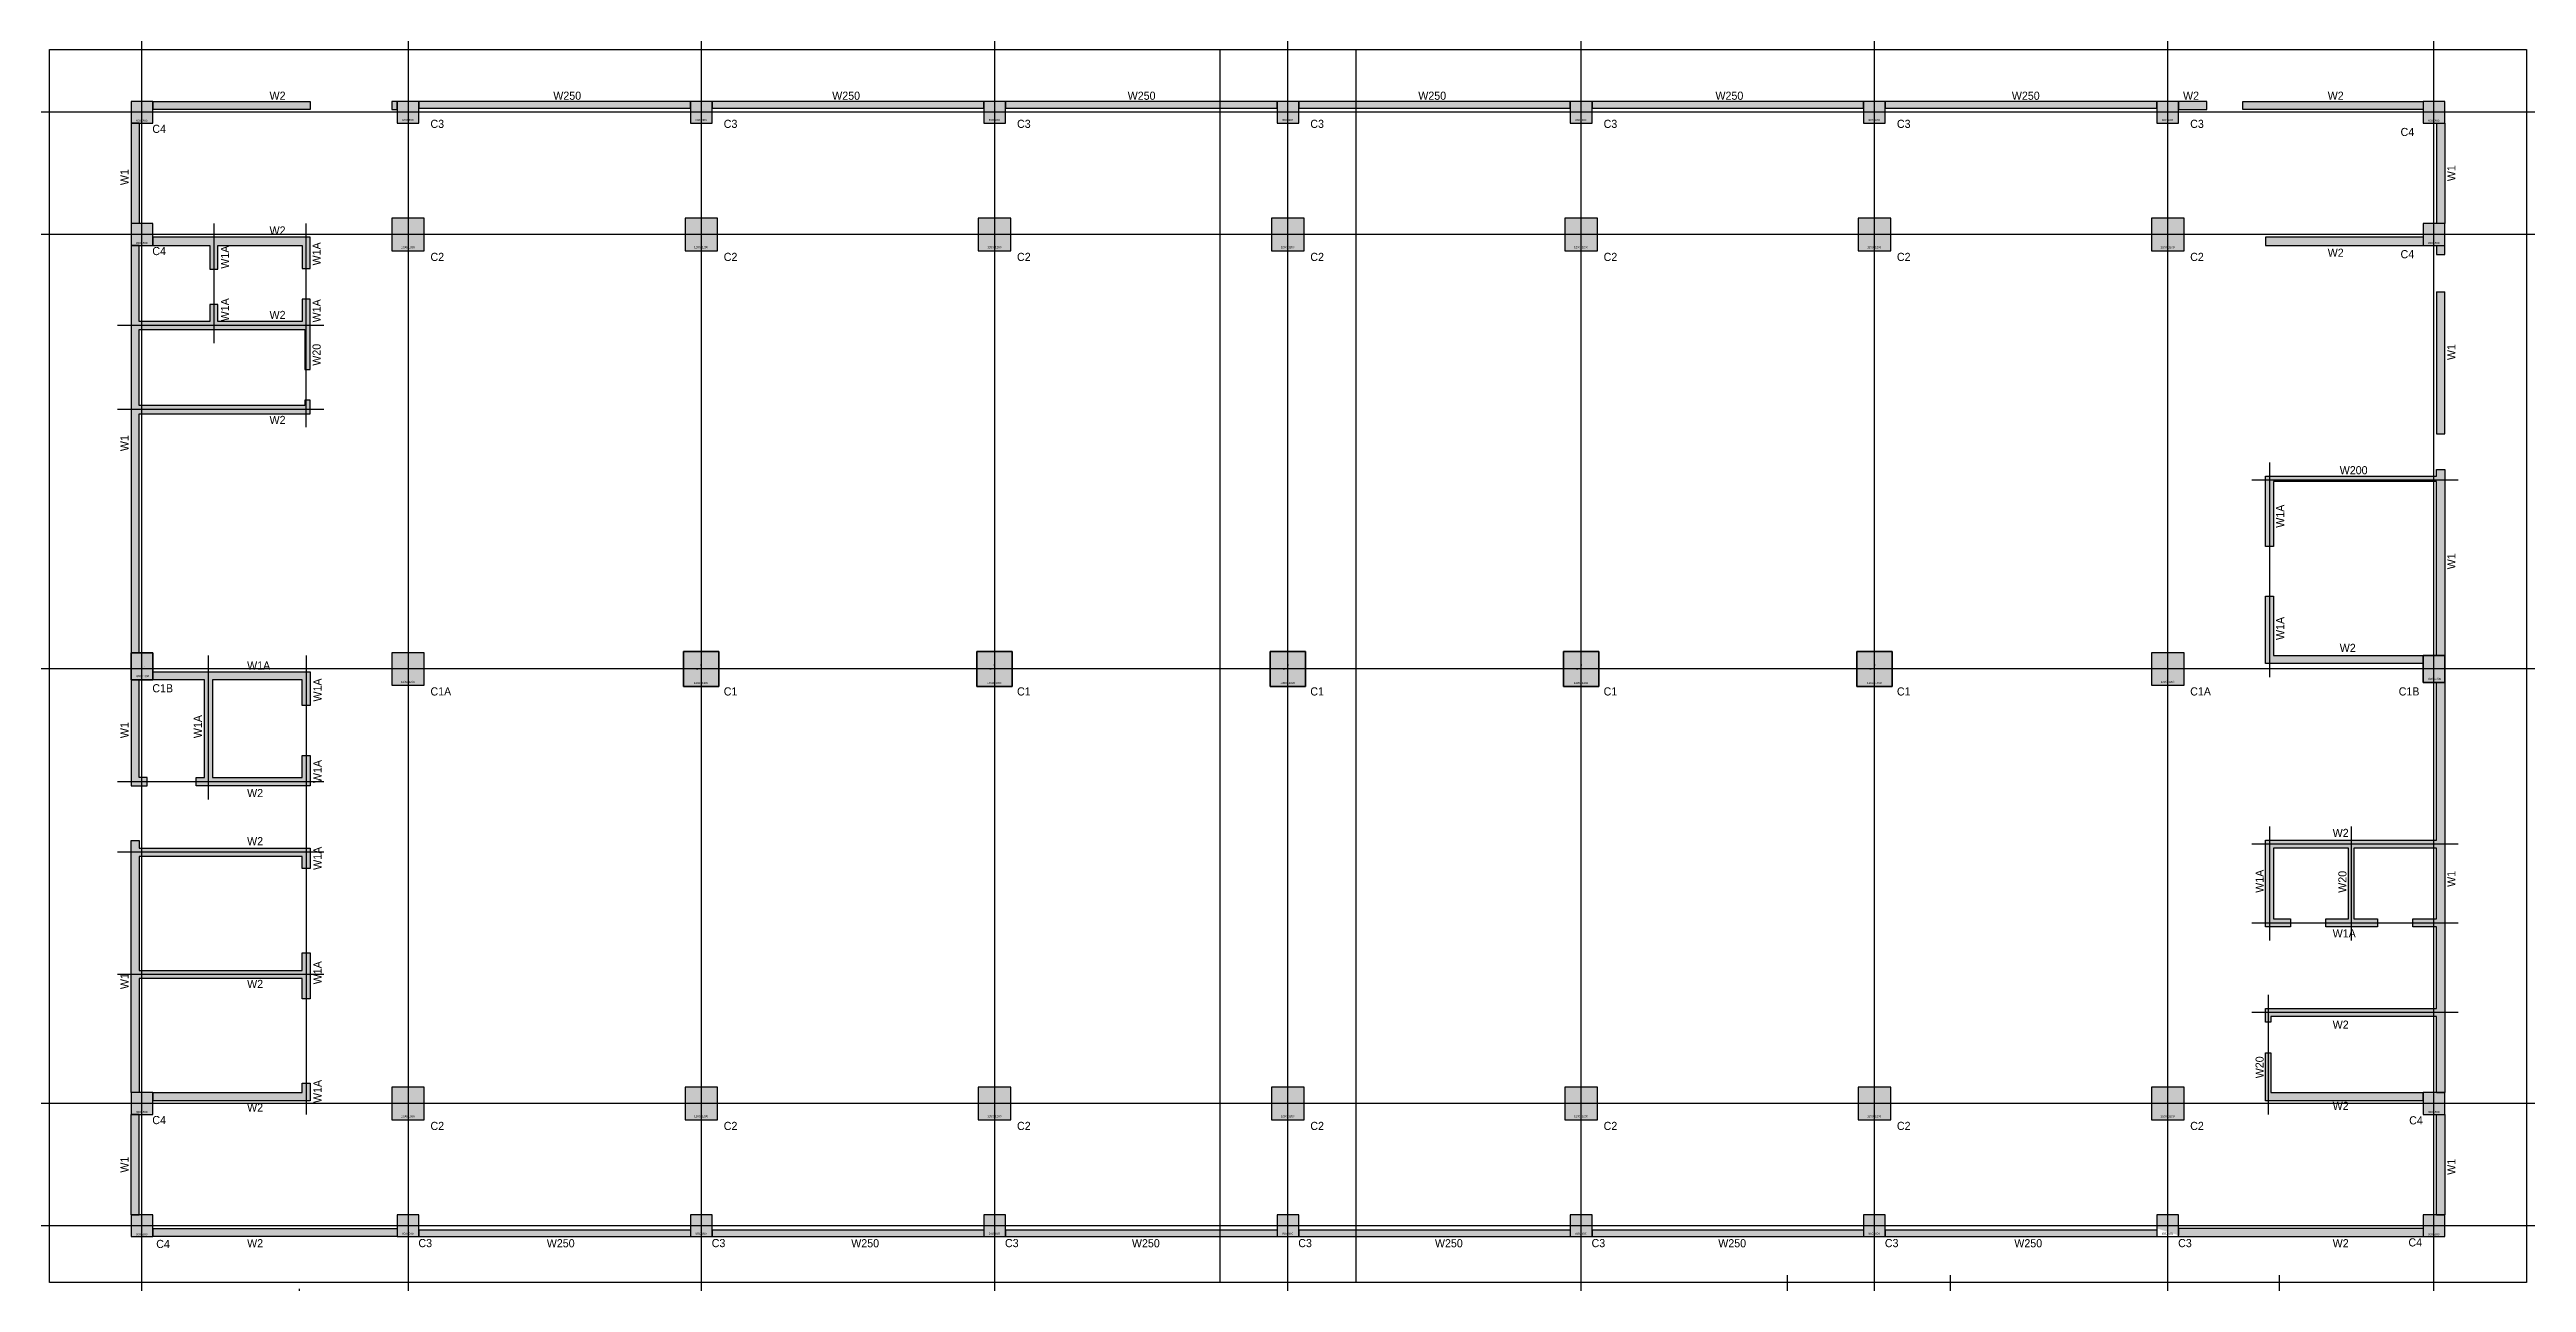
# Model space of a CAD drawing. Header units: millimetres. Extents: x 10 to 252310, y 0 to 178200.
# Drawn here: x 89164 to 180373, y 105515 to 150915 of the extents above; entities that cross this region are included whole.
import ezdxf

# ---------------------------------------------------------------- set-up
doc = ezdxf.new("R2010")
doc.units = ezdxf.units.MM
doc.linetypes.add('DOT', pattern=[1, 0, -1])
for name, color, linetype, plot in [('A-BMXK-SIZE', 155, 'Continuous', False), ('NOPLOT', 191, 'Continuous', False), ('기둥부호', 171, 'Continuous', False)]:
    doc.layers.add(name, color=color, linetype=linetype, plot=plot)
for name, color, linetype in [('A-CEN', 1, 'Continuous'), ('A-CEN_axis', 12, 'Continuous'), ('A-COLUMN', 2, 'Continuous'), ('A-CON', 2, 'Continuous'), ('A-DIM', 7, 'Continuous'), ('A-SYM-BUB', 3, 'Continuous'), ('구조SOLID', 253, 'Continuous')]:
    doc.layers.add(name, color=color, linetype=linetype)
doc.styles.add('Gdim', font='Dotum.ttf')
doc.dimstyles.new('Gdim300', dxfattribs={"dimscale": 300, "dimtxt": 3, "dimasz": 6, "dimexe": 1.5, "dimexo": 2, "dimgap": 1, "dimtad": 1, "dimdec": 0, "dimzin": 0, "dimdsep": 46, "dimlunit": 6, "dimtxsty": 'Gdim', "dimblk": 'DOTSMALL', "dimblk1": 'DOTSMALL', "dimblk2": 'DOTSMALL', "dimcen": 1.5, "dimdle": 1.5, "dimclrd": 1, "dimclre": 1, "dimclrt": 256, "dimazin": 0, "dimtfac": 1, "dimtdec": 0, "dimtix": 1, "dimtmove": 2, "dimatfit": 3, "dimldrblk": 'DOTSMALL', "dimfxl": 0, "dimtolj": 1, "dimtzin": 0, "dimlwd": -1, "dimlwe": -1, "dimarcsym": 0})

msp = doc.modelspace()

# ---------------------------------------------------------------- texts
at = {"layer": '기둥부호', "linetype": 'ByBlock', "style": 'Gdim'}
for s, p in [('W2', (97265, 149065, 0)), ('W250', (107714, 149065, 0)), ('W250', (117984, 149065, 0)), ('W250', (128865, 149065, 0)), ('W250', (139566, 149065, 0)), ('W250', (150509, 149065, 0)), ('W250', (161423, 149065, 0)), ('W2', (167727, 149065, 0)), ('W2', (173054, 149065, 0)), ('C4', (92949, 147845, 0)), ('C3', (103191, 148029, 0)), ('C3', (113991, 148029, 0)), ('C3', (124791, 148029, 0)), ('C3', (135591, 148029, 0)), ('C3', (146391, 148029, 0)), ('C3', (157191, 148029, 0)), ('C3', (167991, 148029, 0)), ('C4', (175737, 147729, 0)), ('W2', (97265, 144103, 0)), ('C4', (92949, 143345, 0)), ('C2', (103191, 143129, 0)), ('C2', (113991, 143129, 0)), ('C2', (124791, 143129, 0)), ('C2', (135591, 143129, 0)), ('C2', (146391, 143129, 0)), ('C2', (157191, 143129, 0)), ('C2', (167991, 143129, 0)), ('W2', (173054, 143283, 0)), ('C4', (175737, 143229, 0)), ('W2', (97265, 140992, 0)), ('W2', (97265, 137125, 0)), ('W200', (173497, 135275, 0)), ('W2', (173497, 128732, 0)), ('W1A', (96439, 128083, 0)), ('C1B', (92949, 127245, 0)), ('C1A', (103191, 127129, 0)), ('C1', (113991, 127129, 0)), ('C1', (124791, 127129, 0)), ('C1', (135591, 127129, 0)), ('C1', (146391, 127129, 0)), ('C1', (157191, 127129, 0)), ('C1A', (167991, 127129, 0)), ('C1B', (175669, 127129, 0)), ('W2', (96439, 123387, 0)), ('W2', (173237, 121918, 0)), ('W2', (96439, 121615, 0)), ('W1A', (173237, 118220, 0)), ('W2', (96439, 116357, 0)), ('W2', (173237, 114859, 0)), ('C4', (92949, 111345, 0)), ('W2', (96439, 111809, 0)), ('C2', (103191, 111129, 0)), ('C2', (113991, 111129, 0)), ('C2', (124791, 111129, 0)), ('C2', (135591, 111129, 0)), ('C2', (146391, 111129, 0)), ('C2', (157191, 111129, 0)), ('C2', (157191, 111129, 0)), ('C2', (167991, 111129, 0)), ('W2', (173237, 111868, 0)), ('C4', (176055, 111335, 0)), ('C4', (93092, 106783, 0)), ('W2', (96439, 106809, 0)), ('C3', (102747, 106815, 0)), ('C3', (102747, 106815, 0)), ('W250', (107474, 106809, 0)), ('C3', (113547, 106815, 0)), ('C3', (113547, 106815, 0)), ('W250', (118685, 106809, 0)), ('C3', (124347, 106815, 0)), ('C3', (124347, 106815, 0)), ('W250', (129021, 106809, 0)), ('C3', (135147, 106815, 0)), ('C3', (135147, 106815, 0)), ('W250', (140179, 106809, 0)), ('C3', (145947, 106815, 0)), ('C3', (145947, 106815, 0)), ('W250', (150612, 106809, 0)), ('C3', (156747, 106815, 0)), ('C3', (156747, 106815, 0)), ('C3', (156747, 106815, 0)), ('W250', (161514, 106809, 0)), ('C3', (167547, 106815, 0)), ('C3', (167547, 106815, 0)), ('W2', (173237, 106809, 0)), ('C4', (176028, 106841, 0))]:
    msp.add_text(s, height=300, dxfattribs=at).set_placement(p)
for s, p in [('W1', (92076, 145923, 0)), ('W1', (177756, 146067, 0)), ('W1A', (95772, 142845, 0)), ('W1A', (99147, 142966, 0)), ('W1A', (95772, 140906, 0)), ('W1A', (99147, 140868, 0)), ('W20', (99147, 139272, 0)), ('W1', (177756, 139481, 0)), ('W1', (92076, 136126, 0)), ('W1A', (171456, 133306, 0)), ('W1', (177756, 131776, 0)), ('W1A', (171456, 129173, 0)), ('W1A', (99181, 126906, 0)), ('W1', (92076, 125558, 0)), ('W1A', (94776, 125558, 0)), ('W1A', (99181, 123904, 0)), ('W1A', (99181, 120708, 0)), ('W1A', (170697, 119864, 0)), ('W20', (173745, 119864, 0)), ('W1', (177756, 120081, 0)), ('W1', (92076, 116316, 0)), ('W1A', (99181, 116495, 0)), ('W20', (170697, 113034, 0)), ('W1A', (99181, 112123, 0)), ('W1', (92076, 109559, 0)), ('W1', (177756, 109478, 0))]:
    msp.add_text(s, height=300, rotation=90, dxfattribs=at).set_placement(p)

# ---------------------------------------------------------------- blocks, each defined once
blk = doc.blocks.new('C2')
at = {"layer": 'A-COLUMN'}
blk.add_lwpolyline([(-600, -600), (600, -600), (600, 600), (-600, 600)], close=True, dxfattribs=at)
at = {"layer": 'NOPLOT', "style": 'Gdim'}
blk.add_text('1200x1200', height=75, dxfattribs=at).set_placement((-265, -505))
blk = doc.blocks.new('C1')
at = {"layer": 'A-BMXK-SIZE'}
blk.add_lwpolyline([(650, -650), (-650, -650), (-650, 650), (650, 650)], close=True, dxfattribs=at)
at = {"layer": 'A-COLUMN'}
blk.add_lwpolyline([(-650, -650), (650, -650), (650, 650), (-650, 650)], close=True, dxfattribs=at)
at = {"layer": 'Defpoints', "linetype": 'DOT', "ltscale": 500}
for p, q in [((-650, 0), (650, 0)), ((0, 650), (0, -650))]:
    blk.add_line(p, q, dxfattribs=at)
at = {"layer": 'NOPLOT', "style": 'Gdim'}
blk.add_text('1300X1300', height=75, dxfattribs=at).set_placement((-273, -551))
blk = doc.blocks.new('C1A')
at = {"layer": 'A-COLUMN'}
blk.add_lwpolyline([(-600, -600), (600, -600), (600, 600), (-600, 600)], close=True, dxfattribs=at)
at = {"layer": 'NOPLOT', "style": 'Gdim'}
blk.add_text('1200x1200', height=75, dxfattribs=at).set_placement((-260, -512))
blk = doc.blocks.new('C1B')
at = {"layer": 'A-BMXK-SIZE'}
blk.add_lwpolyline([(400, -500), (-400, -500), (-400, 500), (400, 500)], close=True, dxfattribs=at)
at = {"layer": 'A-COLUMN'}
blk.add_lwpolyline([(-400, -500), (400, -500), (400, 500), (-400, 500)], close=True, dxfattribs=at)
at = {"layer": 'Defpoints', "linetype": 'DOT', "ltscale": 500}
for p, q in [((-400, 0), (400, 0)), ((0, 500), (0, -500))]:
    blk.add_line(p, q, dxfattribs=at)
at = {"layer": 'NOPLOT', "style": 'Gdim'}
blk.add_text('800X1000', height=75, dxfattribs=at).set_placement((-206, -401))
blk = doc.blocks.new('C3')
at = {"layer": 'A-COLUMN'}
blk.add_lwpolyline([(-400, -400), (400, -400), (400, 400), (-400, 400)], close=True, dxfattribs=at)
at = {"layer": 'NOPLOT', "style": 'Gdim'}
blk.add_text('800X800', height=75, dxfattribs=at).set_placement((-216, -326))
blk = doc.blocks.new('C4')
at = {"layer": 'A-COLUMN'}
blk.add_lwpolyline([(-400, -400), (400, -400), (400, 400), (-400, 400)], close=True, dxfattribs=at)
at = {"layer": 'NOPLOT', "style": 'Gdim'}
blk.add_text('800X800', height=75, dxfattribs=at).set_placement((-213, -351))
blk = doc.blocks.new('A$Cd589e0f6')
at = {"layer": 'NOPLOT'}
for points in [[(9900, -5700), (218700, -5700), (218700, -172500), (9900, -172500)], [(13500, -9300), (215100, -9300), (215100, -168900), (13500, -168900)], [(14700, -10500), (213900, -10500), (213900, -167700), (14700, -167700)], [(16500, -12300), (212100, -12300), (212100, -165900), (16500, -165900)], [(18900, -14700), (209700, -14700), (209700, -163500), (18900, -163500)], [(28900, -24700), (199700, -24700), (199700, -153500), (28900, -153500)]]:
    blk.add_lwpolyline(points, close=True, dxfattribs=at)
blk = doc.blocks.new('_DotSmall')
at = {"color": 0, "linetype": 'ByBlock', "const_width": 0.5}
blk.add_lwpolyline([(-0.0625, 0, 1), (0.0625, 0, 1)], format="xyb", close=True, dxfattribs=at)
blk = doc.blocks.new('*D10')
at = {"layer": 'A-DIM', "color": 1, "transparency": 16777216}
for p, q in [((106000, -124505), (106000, -134355)), ((116800, -124505), (116800, -134355)), ((117250, -133905), (105550, -133905))]:
    blk.add_line(p, q, dxfattribs=at)
at = {"layer": 'Defpoints', "color": 0, "transparency": 16777216}
for p in [(106000, -123905), (116800, -123905), (106000, -133905)]:
    blk.add_point(p, dxfattribs=at)
at = {"layer": 'A-DIM', "color": 1, "transparency": 16777216, "xscale": 1800, "yscale": 1800, "zscale": 1800, "rotation": 180}
blk.add_blockref('_DotSmall', (106000, -133905), dxfattribs=at)
at = {"layer": 'A-DIM', "color": 1, "transparency": 16777216, "xscale": 1800, "yscale": 1800, "zscale": 1800}
blk.add_blockref('_DotSmall', (116800, -133905), dxfattribs=at)
at = {"layer": 'A-DIM', "color": 3, "transparency": 16777216, "insert": (111400, -133068), "char_height": 900, "attachment_point": 5, "style": 'Gdim'}
blk.add_mtext('\\A1;10,800', dxfattribs=at)
blk = doc.blocks.new('*D11')
at = {"layer": 'A-DIM', "color": 1, "transparency": 16777216}
for p, q in [((149946, -77500), (159796, -77500)), ((159346, -87350), (159346, -77050)), ((149946, -86900), (159796, -86900))]:
    blk.add_line(p, q, dxfattribs=at)
at = {"layer": 'Defpoints', "color": 0, "transparency": 16777216}
for p in [(149346, -77500), (159346, -77500), (149346, -86900)]:
    blk.add_point(p, dxfattribs=at)
at = {"layer": 'A-DIM', "color": 1, "transparency": 16777216, "xscale": 1800, "yscale": 1800, "zscale": 1800}
for p, rotation in [((159346, -77500), 90), ((159346, -86900), 270)]:
    blk.add_blockref('_DotSmall', p, dxfattribs=dict(at, rotation=rotation))
at = {"layer": 'A-DIM', "color": 3, "transparency": 16777216, "insert": (158509, -82200), "char_height": 900, "attachment_point": 5, "rotation": 90, "style": 'Gdim'}
blk.add_mtext('\\A1;9,400', dxfattribs=at)
blk = doc.blocks.new('*D12')
at = {"layer": 'A-DIM', "color": 1, "transparency": 16777216}
for p, q in [((149946, -61000), (159796, -61000)), ((159346, -68950), (159346, -60550)), ((149946, -68500), (159796, -68500))]:
    blk.add_line(p, q, dxfattribs=at)
at = {"layer": 'Defpoints', "color": 0, "transparency": 16777216}
for p in [(149346, -61000), (159346, -61000), (149346, -68500)]:
    blk.add_point(p, dxfattribs=at)
at = {"layer": 'A-DIM', "color": 1, "transparency": 16777216, "xscale": 1800, "yscale": 1800, "zscale": 1800}
for p, rotation in [((159346, -61000), 90), ((159346, -68500), 270)]:
    blk.add_blockref('_DotSmall', p, dxfattribs=dict(at, rotation=rotation))
at = {"layer": 'A-DIM', "color": 3, "transparency": 16777216, "insert": (158509, -64750), "char_height": 900, "attachment_point": 5, "rotation": 90, "style": 'Gdim'}
blk.add_mtext('\\A1;7,500', dxfattribs=at)
blk = doc.blocks.new('*D13')
at = {"layer": 'A-DIM', "color": 1, "transparency": 16777216}
for p, q in [((159346, -54650), (159346, -44350)), ((149946, -44800), (159796, -44800)), ((149946, -54200), (159796, -54200))]:
    blk.add_line(p, q, dxfattribs=at)
at = {"layer": 'Defpoints', "color": 0, "transparency": 16777216}
for p in [(149346, -44800), (159346, -44800), (149346, -54200)]:
    blk.add_point(p, dxfattribs=at)
at = {"layer": 'A-DIM', "color": 1, "transparency": 16777216, "xscale": 1800, "yscale": 1800, "zscale": 1800}
for p, rotation in [((159346, -44800), 90), ((159346, -54200), 270)]:
    blk.add_blockref('_DotSmall', p, dxfattribs=dict(at, rotation=rotation))
at = {"layer": 'A-DIM', "color": 3, "transparency": 16777216, "insert": (158509, -49500), "char_height": 900, "attachment_point": 5, "rotation": 90, "style": 'Gdim'}
blk.add_mtext('\\A1;9,400', dxfattribs=at)
blk = doc.blocks.new('*D14')
at = {"layer": 'A-DIM', "color": 1, "transparency": 16777216}
for p, q in [((159346, -68050), (159346, -77950)), ((149946, -68500), (159796, -68500)), ((149946, -77500), (159796, -77500))]:
    blk.add_line(p, q, dxfattribs=at)
at = {"layer": 'Defpoints', "color": 0, "transparency": 16777216}
for p in [(149346, -68500), (149346, -77500), (159346, -77500)]:
    blk.add_point(p, dxfattribs=at)
at = {"layer": 'A-DIM', "color": 1, "transparency": 16777216, "xscale": 1800, "yscale": 1800, "zscale": 1800}
for p, rotation in [((159346, -68500), 90), ((159346, -77500), 270)]:
    blk.add_blockref('_DotSmall', p, dxfattribs=dict(at, rotation=rotation))
at = {"layer": 'A-DIM', "color": 3, "transparency": 16777216, "insert": (158509, -73000), "char_height": 900, "attachment_point": 5, "rotation": 90, "style": 'Gdim'}
blk.add_mtext('\\A1;9,000', dxfattribs=at)
blk = doc.blocks.new('*D15')
at = {"layer": 'A-DIM', "color": 1, "transparency": 16777216}
for p, q in [((53000, -124505), (53000, -134355)), ((63800, -124505), (63800, -134355)), ((64250, -133905), (52550, -133905))]:
    blk.add_line(p, q, dxfattribs=at)
at = {"layer": 'Defpoints', "color": 0, "transparency": 16777216}
for p in [(53000, -123905), (63800, -123905), (53000, -133905)]:
    blk.add_point(p, dxfattribs=at)
at = {"layer": 'A-DIM', "color": 1, "transparency": 16777216, "xscale": 1800, "yscale": 1800, "zscale": 1800, "rotation": 180}
blk.add_blockref('_DotSmall', (53000, -133905), dxfattribs=at)
at = {"layer": 'A-DIM', "color": 1, "transparency": 16777216, "xscale": 1800, "yscale": 1800, "zscale": 1800}
blk.add_blockref('_DotSmall', (63800, -133905), dxfattribs=at)
at = {"layer": 'A-DIM', "color": 3, "transparency": 16777216, "insert": (58400, -133068), "char_height": 900, "attachment_point": 5, "style": 'Gdim'}
blk.add_mtext('\\A1;10,800', dxfattribs=at)
blk = doc.blocks.new('*D16')
at = {"layer": 'A-DIM', "color": 1, "transparency": 16777216}
for p, q in [((63800, -124505), (63800, -134355)), ((74600, -124505), (74600, -134355)), ((75050, -133905), (63350, -133905))]:
    blk.add_line(p, q, dxfattribs=at)
at = {"layer": 'Defpoints', "color": 0, "transparency": 16777216}
for p in [(63800, -123905), (74600, -123905), (63800, -133905)]:
    blk.add_point(p, dxfattribs=at)
at = {"layer": 'A-DIM', "color": 1, "transparency": 16777216, "xscale": 1800, "yscale": 1800, "zscale": 1800, "rotation": 180}
blk.add_blockref('_DotSmall', (63800, -133905), dxfattribs=at)
at = {"layer": 'A-DIM', "color": 1, "transparency": 16777216, "xscale": 1800, "yscale": 1800, "zscale": 1800}
blk.add_blockref('_DotSmall', (74600, -133905), dxfattribs=at)
at = {"layer": 'A-DIM', "color": 3, "transparency": 16777216, "insert": (69200, -133068), "char_height": 900, "attachment_point": 5, "style": 'Gdim'}
blk.add_mtext('\\A1;10,800', dxfattribs=at)
blk = doc.blocks.new('*D17')
at = {"layer": 'A-DIM', "color": 1, "transparency": 16777216}
for p, q in [((74600, -124505), (74600, -134355)), ((84400, -124505), (84400, -134355)), ((84850, -133905), (74150, -133905))]:
    blk.add_line(p, q, dxfattribs=at)
at = {"layer": 'Defpoints', "color": 0, "transparency": 16777216}
for p in [(74600, -123905), (84400, -123905), (74600, -133905)]:
    blk.add_point(p, dxfattribs=at)
at = {"layer": 'A-DIM', "color": 1, "transparency": 16777216, "xscale": 1800, "yscale": 1800, "zscale": 1800, "rotation": 180}
blk.add_blockref('_DotSmall', (74600, -133905), dxfattribs=at)
at = {"layer": 'A-DIM', "color": 1, "transparency": 16777216, "xscale": 1800, "yscale": 1800, "zscale": 1800}
blk.add_blockref('_DotSmall', (84400, -133905), dxfattribs=at)
at = {"layer": 'A-DIM', "color": 3, "transparency": 16777216, "insert": (79500, -133068), "char_height": 900, "attachment_point": 5, "style": 'Gdim'}
blk.add_mtext('\\A1;9,800', dxfattribs=at)
blk = doc.blocks.new('*D18')
at = {"layer": 'A-DIM', "color": 1, "transparency": 16777216}
for p, q in [((42200, -124505), (42200, -134355)), ((53000, -124505), (53000, -134355)), ((53450, -133905), (41750, -133905))]:
    blk.add_line(p, q, dxfattribs=at)
at = {"layer": 'Defpoints', "color": 0, "transparency": 16777216}
for p in [(42200, -123905), (53000, -123905), (42200, -133905)]:
    blk.add_point(p, dxfattribs=at)
at = {"layer": 'A-DIM', "color": 1, "transparency": 16777216, "xscale": 1800, "yscale": 1800, "zscale": 1800, "rotation": 180}
blk.add_blockref('_DotSmall', (42200, -133905), dxfattribs=at)
at = {"layer": 'A-DIM', "color": 1, "transparency": 16777216, "xscale": 1800, "yscale": 1800, "zscale": 1800}
blk.add_blockref('_DotSmall', (53000, -133905), dxfattribs=at)
at = {"layer": 'A-DIM', "color": 3, "transparency": 16777216, "insert": (47600, -133068), "char_height": 900, "attachment_point": 5, "style": 'Gdim'}
blk.add_mtext('\\A1;10,800', dxfattribs=at)
blk = doc.blocks.new('*D19')
at = {"layer": 'A-DIM', "color": 1, "transparency": 16777216}
for p, q in [((9800, -124505), (9800, -134355)), ((20600, -124505), (20600, -134355)), ((21050, -133905), (9350, -133905))]:
    blk.add_line(p, q, dxfattribs=at)
at = {"layer": 'Defpoints', "color": 0, "transparency": 16777216}
for p in [(9800, -123905), (20600, -123905), (9800, -133905)]:
    blk.add_point(p, dxfattribs=at)
at = {"layer": 'A-DIM', "color": 1, "transparency": 16777216, "xscale": 1800, "yscale": 1800, "zscale": 1800, "rotation": 180}
blk.add_blockref('_DotSmall', (9800, -133905), dxfattribs=at)
at = {"layer": 'A-DIM', "color": 1, "transparency": 16777216, "xscale": 1800, "yscale": 1800, "zscale": 1800}
blk.add_blockref('_DotSmall', (20600, -133905), dxfattribs=at)
at = {"layer": 'A-DIM', "color": 3, "transparency": 16777216, "insert": (15200, -133068), "char_height": 900, "attachment_point": 5, "style": 'Gdim'}
blk.add_mtext('\\A1;10,800', dxfattribs=at)
blk = doc.blocks.new('*D20')
at = {"layer": 'A-DIM', "color": 1, "transparency": 16777216}
for p, q in [((0, -124505), (0, -134355)), ((9800, -124505), (9800, -134355)), ((-450, -133905), (10250, -133905))]:
    blk.add_line(p, q, dxfattribs=at)
at = {"layer": 'Defpoints', "color": 0, "transparency": 16777216}
for p in [(0, -123905), (9800, -123905), (9800, -133905)]:
    blk.add_point(p, dxfattribs=at)
at = {"layer": 'A-DIM', "color": 1, "transparency": 16777216, "xscale": 1800, "yscale": 1800, "zscale": 1800, "rotation": 180}
blk.add_blockref('_DotSmall', (0, -133905), dxfattribs=at)
at = {"layer": 'A-DIM', "color": 1, "transparency": 16777216, "xscale": 1800, "yscale": 1800, "zscale": 1800}
blk.add_blockref('_DotSmall', (9800, -133905), dxfattribs=at)
at = {"layer": 'A-DIM', "color": 3, "transparency": 16777216, "insert": (4900, -133068), "char_height": 900, "attachment_point": 5, "style": 'Gdim'}
blk.add_mtext('\\A1;9,800', dxfattribs=at)
blk = doc.blocks.new('*D21')
at = {"layer": 'A-DIM', "color": 1, "transparency": 16777216}
for p, q in [((0, -124505), (0, -136755)), ((84400, -124505), (84400, -136755)), ((-450, -136305), (84850, -136305))]:
    blk.add_line(p, q, dxfattribs=at)
at = {"layer": 'Defpoints', "color": 0, "transparency": 16777216}
for p in [(0, -123905), (84400, -123905), (84400, -136305)]:
    blk.add_point(p, dxfattribs=at)
at = {"layer": 'A-DIM', "color": 1, "transparency": 16777216, "xscale": 1800, "yscale": 1800, "zscale": 1800, "rotation": 180}
blk.add_blockref('_DotSmall', (0, -136305), dxfattribs=at)
at = {"layer": 'A-DIM', "color": 1, "transparency": 16777216, "xscale": 1800, "yscale": 1800, "zscale": 1800}
blk.add_blockref('_DotSmall', (84400, -136305), dxfattribs=at)
at = {"layer": 'A-DIM', "color": 3, "transparency": 16777216, "insert": (42200, -135468), "char_height": 900, "attachment_point": 5, "style": 'Gdim'}
blk.add_mtext('\\A1;84,400', dxfattribs=at)
blk = doc.blocks.new('*D22')
at = {"layer": 'A-DIM', "color": 1, "transparency": 16777216}
for p, q in [((20600, -124505), (20600, -134355)), ((31400, -124505), (31400, -134355)), ((31850, -133905), (20150, -133905))]:
    blk.add_line(p, q, dxfattribs=at)
at = {"layer": 'Defpoints', "color": 0, "transparency": 16777216}
for p in [(20600, -123905), (31400, -123905), (20600, -133905)]:
    blk.add_point(p, dxfattribs=at)
at = {"layer": 'A-DIM', "color": 1, "transparency": 16777216, "xscale": 1800, "yscale": 1800, "zscale": 1800, "rotation": 180}
blk.add_blockref('_DotSmall', (20600, -133905), dxfattribs=at)
at = {"layer": 'A-DIM', "color": 1, "transparency": 16777216, "xscale": 1800, "yscale": 1800, "zscale": 1800}
blk.add_blockref('_DotSmall', (31400, -133905), dxfattribs=at)
at = {"layer": 'A-DIM', "color": 3, "transparency": 16777216, "insert": (26000, -133068), "char_height": 900, "attachment_point": 5, "style": 'Gdim'}
blk.add_mtext('\\A1;10,800', dxfattribs=at)
blk = doc.blocks.new('*D23')
at = {"layer": 'A-DIM', "color": 1, "transparency": 16777216}
for p, q in [((31400, -124505), (31400, -134355)), ((42200, -124505), (42200, -134355)), ((42650, -133905), (30950, -133905))]:
    blk.add_line(p, q, dxfattribs=at)
at = {"layer": 'Defpoints', "color": 0, "transparency": 16777216}
for p in [(31400, -123905), (42200, -123905), (31400, -133905)]:
    blk.add_point(p, dxfattribs=at)
at = {"layer": 'A-DIM', "color": 1, "transparency": 16777216, "xscale": 1800, "yscale": 1800, "zscale": 1800, "rotation": 180}
blk.add_blockref('_DotSmall', (31400, -133905), dxfattribs=at)
at = {"layer": 'A-DIM', "color": 1, "transparency": 16777216, "xscale": 1800, "yscale": 1800, "zscale": 1800}
blk.add_blockref('_DotSmall', (42200, -133905), dxfattribs=at)
at = {"layer": 'A-DIM', "color": 3, "transparency": 16777216, "insert": (36800, -133068), "char_height": 900, "attachment_point": 5, "style": 'Gdim'}
blk.add_mtext('\\A1;10,800', dxfattribs=at)
blk = doc.blocks.new('*D24')
at = {"layer": 'A-DIM', "color": 1, "transparency": 16777216}
for p, q in [((95200, -124505), (95200, -134355)), ((106000, -124505), (106000, -134355)), ((94750, -133905), (106450, -133905))]:
    blk.add_line(p, q, dxfattribs=at)
at = {"layer": 'Defpoints', "color": 0, "transparency": 16777216}
for p in [(95200, -123905), (106000, -123905), (106000, -133905)]:
    blk.add_point(p, dxfattribs=at)
at = {"layer": 'A-DIM', "color": 1, "transparency": 16777216, "xscale": 1800, "yscale": 1800, "zscale": 1800, "rotation": 180}
blk.add_blockref('_DotSmall', (95200, -133905), dxfattribs=at)
at = {"layer": 'A-DIM', "color": 1, "transparency": 16777216, "xscale": 1800, "yscale": 1800, "zscale": 1800}
blk.add_blockref('_DotSmall', (106000, -133905), dxfattribs=at)
at = {"layer": 'A-DIM', "color": 3, "transparency": 16777216, "insert": (100600, -133068), "char_height": 900, "attachment_point": 5, "style": 'Gdim'}
blk.add_mtext('\\A1;10,800', dxfattribs=at)
blk = doc.blocks.new('*D25')
at = {"layer": 'A-DIM', "color": 1, "transparency": 16777216}
for p, q in [((95200, -124505), (95200, -136755)), ((129100, -124505), (129100, -136755)), ((94750, -136305), (129550, -136305))]:
    blk.add_line(p, q, dxfattribs=at)
at = {"layer": 'Defpoints', "color": 0, "transparency": 16777216}
for p in [(95200, -123905), (129100, -123905), (129100, -136305)]:
    blk.add_point(p, dxfattribs=at)
at = {"layer": 'A-DIM', "color": 1, "transparency": 16777216, "xscale": 1800, "yscale": 1800, "zscale": 1800, "rotation": 180}
blk.add_blockref('_DotSmall', (95200, -136305), dxfattribs=at)
at = {"layer": 'A-DIM', "color": 1, "transparency": 16777216, "xscale": 1800, "yscale": 1800, "zscale": 1800}
blk.add_blockref('_DotSmall', (129100, -136305), dxfattribs=at)
at = {"layer": 'A-DIM', "color": 3, "transparency": 16777216, "insert": (112150, -135468), "char_height": 900, "attachment_point": 5, "style": 'Gdim'}
blk.add_mtext('\\A1;33,900', dxfattribs=at)
blk = doc.blocks.new('*D26')
at = {"layer": 'A-DIM', "color": 1, "transparency": 16777216}
for p, q in [((84400, -124505), (84400, -136755)), ((95200, -124505), (95200, -136755)), ((95650, -136305), (83950, -136305))]:
    blk.add_line(p, q, dxfattribs=at)
at = {"layer": 'Defpoints', "color": 0, "transparency": 16777216}
for p in [(84400, -123905), (95200, -123905), (84400, -136305)]:
    blk.add_point(p, dxfattribs=at)
at = {"layer": 'A-DIM', "color": 1, "transparency": 16777216, "xscale": 1800, "yscale": 1800, "zscale": 1800, "rotation": 180}
blk.add_blockref('_DotSmall', (84400, -136305), dxfattribs=at)
at = {"layer": 'A-DIM', "color": 1, "transparency": 16777216, "xscale": 1800, "yscale": 1800, "zscale": 1800}
blk.add_blockref('_DotSmall', (95200, -136305), dxfattribs=at)
at = {"layer": 'A-DIM', "color": 3, "transparency": 16777216, "insert": (89800, -135468), "char_height": 900, "attachment_point": 5, "style": 'Gdim'}
blk.add_mtext('\\A1;10,800', dxfattribs=at)
blk = doc.blocks.new('*D27')
at = {"layer": 'A-DIM', "color": 1, "transparency": 16777216}
for p, q in [((116800, -124505), (116800, -134355)), ((120900, -124505), (120900, -134355)), ((116350, -133905), (121350, -133905))]:
    blk.add_line(p, q, dxfattribs=at)
at = {"layer": 'Defpoints', "color": 0, "transparency": 16777216}
for p in [(116800, -123905), (120900, -123905), (120900, -133905)]:
    blk.add_point(p, dxfattribs=at)
at = {"layer": 'A-DIM', "color": 1, "transparency": 16777216, "xscale": 1800, "yscale": 1800, "zscale": 1800, "rotation": 180}
blk.add_blockref('_DotSmall', (116800, -133905), dxfattribs=at)
at = {"layer": 'A-DIM', "color": 1, "transparency": 16777216, "xscale": 1800, "yscale": 1800, "zscale": 1800}
blk.add_blockref('_DotSmall', (120900, -133905), dxfattribs=at)
at = {"layer": 'A-DIM', "color": 3, "transparency": 16777216, "insert": (118850, -133068), "char_height": 900, "attachment_point": 5, "style": 'Gdim'}
blk.add_mtext('\\A1;4,100', dxfattribs=at)
blk = doc.blocks.new('*D28')
at = {"layer": 'A-DIM', "color": 1, "transparency": 16777216}
for p, q in [((120900, -124505), (120900, -134355)), ((126600, -124505), (126600, -134355)), ((120450, -133905), (127050, -133905))]:
    blk.add_line(p, q, dxfattribs=at)
at = {"layer": 'Defpoints', "color": 0, "transparency": 16777216}
for p in [(120900, -123905), (126600, -123905), (126600, -133905)]:
    blk.add_point(p, dxfattribs=at)
at = {"layer": 'A-DIM', "color": 1, "transparency": 16777216, "xscale": 1800, "yscale": 1800, "zscale": 1800, "rotation": 180}
blk.add_blockref('_DotSmall', (120900, -133905), dxfattribs=at)
at = {"layer": 'A-DIM', "color": 1, "transparency": 16777216, "xscale": 1800, "yscale": 1800, "zscale": 1800}
blk.add_blockref('_DotSmall', (126600, -133905), dxfattribs=at)
at = {"layer": 'A-DIM', "color": 3, "transparency": 16777216, "insert": (123750, -133068), "char_height": 900, "attachment_point": 5, "style": 'Gdim'}
blk.add_mtext('\\A1;5,700', dxfattribs=at)
blk = doc.blocks.new('*D29')
at = {"layer": 'A-DIM', "color": 1, "transparency": 16777216}
for p, q in [((126600, -124505), (126600, -134355)), ((129100, -124505), (129100, -134355)), ((126600, -133905), (124800, -133905)), ((129100, -133905), (126600, -133905)), ((129100, -133905), (130900, -133905))]:
    blk.add_line(p, q, dxfattribs=at)
at = {"layer": 'Defpoints', "color": 0, "transparency": 16777216}
for p in [(126600, -123905), (129100, -123905), (126600, -133905)]:
    blk.add_point(p, dxfattribs=at)
at = {"layer": 'A-DIM', "color": 1, "transparency": 16777216, "xscale": 1800, "yscale": 1800, "zscale": 1800}
blk.add_blockref('_DotSmall', (126600, -133905), dxfattribs=at)
at = {"layer": 'A-DIM', "color": 1, "transparency": 16777216, "xscale": 1800, "yscale": 1800, "zscale": 1800, "rotation": 180}
blk.add_blockref('_DotSmall', (129100, -133905), dxfattribs=at)
at = {"layer": 'A-DIM', "color": 3, "transparency": 16777216, "insert": (127850, -133068), "char_height": 900, "attachment_point": 5, "style": 'Gdim'}
blk.add_mtext('\\A1;2,500', dxfattribs=at)
blk = doc.blocks.new('*D30')
at = {"layer": 'A-DIM', "color": 1, "transparency": 16777216}
for p, q in [((149946, -114700), (159794, -114700)), ((159344, -114250), (159344, -119750)), ((149945, -119300), (159794, -119300))]:
    blk.add_line(p, q, dxfattribs=at)
at = {"layer": 'Defpoints', "color": 0, "transparency": 16777216}
for p in [(149346, -114700), (149345, -119300), (159344, -119300)]:
    blk.add_point(p, dxfattribs=at)
at = {"layer": 'A-DIM', "color": 1, "transparency": 16777216, "xscale": 1800, "yscale": 1800, "zscale": 1800}
for p, rotation in [((159344, -114700), 90), ((159344, -119300), 270)]:
    blk.add_blockref('_DotSmall', p, dxfattribs=dict(at, rotation=rotation))
at = {"layer": 'A-DIM', "color": 3, "transparency": 16777216, "insert": (158507, -117000), "char_height": 900, "attachment_point": 5, "rotation": 90, "style": 'Gdim'}
blk.add_mtext('\\A1;4,600', dxfattribs=at)
blk = doc.blocks.new('*D31')
at = {"layer": 'A-DIM', "color": 1, "transparency": 16777216}
for p, q in [((159346, -58900), (159346, -57100)), ((149946, -58900), (159796, -58900)), ((159346, -58900), (159346, -61000)), ((149946, -61000), (159796, -61000)), ((159346, -61000), (159346, -62800))]:
    blk.add_line(p, q, dxfattribs=at)
at = {"layer": 'Defpoints', "color": 0, "transparency": 16777216}
for p in [(149346, -58900), (149346, -61000), (159346, -61000)]:
    blk.add_point(p, dxfattribs=at)
at = {"layer": 'A-DIM', "color": 1, "transparency": 16777216, "xscale": 1800, "yscale": 1800, "zscale": 1800}
for p, rotation in [((159346, -58900), 270), ((159346, -61000), 90)]:
    blk.add_blockref('_DotSmall', p, dxfattribs=dict(at, rotation=rotation))
at = {"layer": 'A-DIM', "color": 3, "transparency": 16777216, "insert": (158509, -59950), "char_height": 900, "attachment_point": 5, "rotation": 90, "style": 'Gdim'}
blk.add_mtext('\\A1;2,100', dxfattribs=at)
blk = doc.blocks.new('*D32')
at = {"layer": 'A-DIM', "color": 1, "transparency": 16777216}
for p, q in [((-33854, -48450), (-33854, 450)), ((-22054, 0), (-34304, 0)), ((-22054, -48000), (-34304, -48000))]:
    blk.add_line(p, q, dxfattribs=at)
at = {"layer": 'Defpoints', "color": 0, "transparency": 16777216}
for p in [(-33854, 0), (-21454, 0), (-21454, -48000)]:
    blk.add_point(p, dxfattribs=at)
at = {"layer": 'A-DIM', "color": 1, "transparency": 16777216, "xscale": 1800, "yscale": 1800, "zscale": 1800}
for p, rotation in [((-33854, 0), 90), ((-33854, -48000), 270)]:
    blk.add_blockref('_DotSmall', p, dxfattribs=dict(at, rotation=rotation))
at = {"layer": 'A-DIM', "color": 3, "transparency": 16777216, "insert": (-34691, -24000), "char_height": 900, "attachment_point": 5, "rotation": 90, "style": 'Gdim'}
blk.add_mtext('\\A1;48,000', dxfattribs=at)
blk = doc.blocks.new('*D33')
at = {"layer": 'A-DIM', "color": 1, "transparency": 16777216}
for p, q in [((-22054, -28800), (-31904, -28800)), ((-31454, -28350), (-31454, -38850)), ((-22054, -38400), (-31904, -38400))]:
    blk.add_line(p, q, dxfattribs=at)
at = {"layer": 'Defpoints', "color": 0, "transparency": 16777216}
for p in [(-21454, -28800), (-31454, -38400), (-21454, -38400)]:
    blk.add_point(p, dxfattribs=at)
at = {"layer": 'A-DIM', "color": 1, "transparency": 16777216, "xscale": 1800, "yscale": 1800, "zscale": 1800}
for p, rotation in [((-31454, -28800), 90), ((-31454, -38400), 270)]:
    blk.add_blockref('_DotSmall', p, dxfattribs=dict(at, rotation=rotation))
at = {"layer": 'A-DIM', "color": 3, "transparency": 16777216, "insert": (-32291, -33600), "char_height": 900, "attachment_point": 5, "rotation": 90, "style": 'Gdim'}
blk.add_mtext('\\A1;9,600', dxfattribs=at)
blk = doc.blocks.new('*D34')
at = {"layer": 'A-DIM', "color": 1, "transparency": 16777216}
for p, q in [((-31454, -37950), (-31454, -48450)), ((-22054, -38400), (-31904, -38400)), ((-22054, -48000), (-31904, -48000))]:
    blk.add_line(p, q, dxfattribs=at)
at = {"layer": 'Defpoints', "color": 0, "transparency": 16777216}
for p in [(-21454, -38400), (-31454, -48000), (-21454, -48000)]:
    blk.add_point(p, dxfattribs=at)
at = {"layer": 'A-DIM', "color": 1, "transparency": 16777216, "xscale": 1800, "yscale": 1800, "zscale": 1800}
for p, rotation in [((-31454, -38400), 90), ((-31454, -48000), 270)]:
    blk.add_blockref('_DotSmall', p, dxfattribs=dict(at, rotation=rotation))
at = {"layer": 'A-DIM', "color": 3, "transparency": 16777216, "insert": (-32291, -43200), "char_height": 900, "attachment_point": 5, "rotation": 90, "style": 'Gdim'}
blk.add_mtext('\\A1;9,600', dxfattribs=at)
blk = doc.blocks.new('*D35')
at = {"layer": 'A-DIM', "color": 1, "transparency": 16777216}
for p, q in [((-22054, -9600), (-31904, -9600)), ((-31454, -19650), (-31454, -9150)), ((-22054, -19200), (-31904, -19200))]:
    blk.add_line(p, q, dxfattribs=at)
at = {"layer": 'Defpoints', "color": 0, "transparency": 16777216}
for p in [(-31454, -9600), (-21454, -9600), (-21454, -19200)]:
    blk.add_point(p, dxfattribs=at)
at = {"layer": 'A-DIM', "color": 1, "transparency": 16777216, "xscale": 1800, "yscale": 1800, "zscale": 1800}
for p, rotation in [((-31454, -9600), 90), ((-31454, -19200), 270)]:
    blk.add_blockref('_DotSmall', p, dxfattribs=dict(at, rotation=rotation))
at = {"layer": 'A-DIM', "color": 3, "transparency": 16777216, "insert": (-32291, -14400), "char_height": 900, "attachment_point": 5, "rotation": 90, "style": 'Gdim'}
blk.add_mtext('\\A1;9,600', dxfattribs=at)
blk = doc.blocks.new('*D36')
at = {"layer": 'A-DIM', "color": 1, "transparency": 16777216}
for p, q in [((-31454, -10050), (-31454, 450)), ((-22054, 0), (-31904, 0)), ((-22054, -9600), (-31904, -9600))]:
    blk.add_line(p, q, dxfattribs=at)
at = {"layer": 'Defpoints', "color": 0, "transparency": 16777216}
for p in [(-31454, 0), (-21454, 0), (-21454, -9600)]:
    blk.add_point(p, dxfattribs=at)
at = {"layer": 'A-DIM', "color": 1, "transparency": 16777216, "xscale": 1800, "yscale": 1800, "zscale": 1800}
for p, rotation in [((-31454, 0), 90), ((-31454, -9600), 270)]:
    blk.add_blockref('_DotSmall', p, dxfattribs=dict(at, rotation=rotation))
at = {"layer": 'A-DIM', "color": 3, "transparency": 16777216, "insert": (-32291, -4800), "char_height": 900, "attachment_point": 5, "rotation": 90, "style": 'Gdim'}
blk.add_mtext('\\A1;9,600', dxfattribs=at)
blk = doc.blocks.new('*D37')
at = {"layer": 'A-DIM', "color": 1, "transparency": 16777216}
for p, q in [((-31454, -18750), (-31454, -29250)), ((-22054, -19200), (-31904, -19200)), ((-22054, -28800), (-31904, -28800))]:
    blk.add_line(p, q, dxfattribs=at)
at = {"layer": 'Defpoints', "color": 0, "transparency": 16777216}
for p in [(-21454, -19200), (-31454, -28800), (-21454, -28800)]:
    blk.add_point(p, dxfattribs=at)
at = {"layer": 'A-DIM', "color": 1, "transparency": 16777216, "xscale": 1800, "yscale": 1800, "zscale": 1800}
for p, rotation in [((-31454, -19200), 90), ((-31454, -28800), 270)]:
    blk.add_blockref('_DotSmall', p, dxfattribs=dict(at, rotation=rotation))
at = {"layer": 'A-DIM', "color": 3, "transparency": 16777216, "insert": (-32291, -24000), "char_height": 900, "attachment_point": 5, "rotation": 90, "style": 'Gdim'}
blk.add_mtext('\\A1;9,600', dxfattribs=at)
blk = doc.blocks.new('*D38')
at = {"layer": 'A-DIM', "color": 1, "transparency": 16777216}
for p, q in [((0, 5495), (0, 17745)), ((27700, 5495), (27700, 17745)), ((-450, 17295), (28150, 17295))]:
    blk.add_line(p, q, dxfattribs=at)
at = {"layer": 'Defpoints', "color": 0, "transparency": 16777216}
for p in [(27700, 17295), (0, 4895), (27700, 4895)]:
    blk.add_point(p, dxfattribs=at)
at = {"layer": 'A-DIM', "color": 1, "transparency": 16777216, "xscale": 1800, "yscale": 1800, "zscale": 1800, "rotation": 180}
blk.add_blockref('_DotSmall', (0, 17295), dxfattribs=at)
at = {"layer": 'A-DIM', "color": 1, "transparency": 16777216, "xscale": 1800, "yscale": 1800, "zscale": 1800}
blk.add_blockref('_DotSmall', (27700, 17295), dxfattribs=at)
at = {"layer": 'A-DIM', "color": 3, "transparency": 16777216, "insert": (13850, 18132), "char_height": 900, "attachment_point": 5, "style": 'Gdim'}
blk.add_mtext('\\A1;27,700', dxfattribs=at)
blk = doc.blocks.new('*D39')
at = {"layer": 'A-DIM', "color": 1, "transparency": 16777216}
for p, q in [((62350, 14895), (74050, 14895)), ((62800, 5495), (62800, 15345)), ((73600, 5495), (73600, 15345))]:
    blk.add_line(p, q, dxfattribs=at)
at = {"layer": 'Defpoints', "color": 0, "transparency": 16777216}
for p in [(73600, 14895), (62800, 4895), (73600, 4895)]:
    blk.add_point(p, dxfattribs=at)
at = {"layer": 'A-DIM', "color": 1, "transparency": 16777216, "xscale": 1800, "yscale": 1800, "zscale": 1800, "rotation": 180}
blk.add_blockref('_DotSmall', (62800, 14895), dxfattribs=at)
at = {"layer": 'A-DIM', "color": 1, "transparency": 16777216, "xscale": 1800, "yscale": 1800, "zscale": 1800}
blk.add_blockref('_DotSmall', (73600, 14895), dxfattribs=at)
at = {"layer": 'A-DIM', "color": 3, "transparency": 16777216, "insert": (68200, 15732), "char_height": 900, "attachment_point": 5, "style": 'Gdim'}
blk.add_mtext('\\A1;10,800', dxfattribs=at)
blk = doc.blocks.new('*D40')
at = {"layer": 'A-DIM', "color": 1, "transparency": 16777216}
for p, q in [((51550, 14895), (63250, 14895)), ((52000, 5495), (52000, 15345)), ((62800, 5495), (62800, 15345))]:
    blk.add_line(p, q, dxfattribs=at)
at = {"layer": 'Defpoints', "color": 0, "transparency": 16777216}
for p in [(62800, 14895), (52000, 4895), (62800, 4895)]:
    blk.add_point(p, dxfattribs=at)
at = {"layer": 'A-DIM', "color": 1, "transparency": 16777216, "xscale": 1800, "yscale": 1800, "zscale": 1800, "rotation": 180}
blk.add_blockref('_DotSmall', (52000, 14895), dxfattribs=at)
at = {"layer": 'A-DIM', "color": 1, "transparency": 16777216, "xscale": 1800, "yscale": 1800, "zscale": 1800}
blk.add_blockref('_DotSmall', (62800, 14895), dxfattribs=at)
at = {"layer": 'A-DIM', "color": 3, "transparency": 16777216, "insert": (57400, 15732), "char_height": 900, "attachment_point": 5, "style": 'Gdim'}
blk.add_mtext('\\A1;10,800', dxfattribs=at)
blk = doc.blocks.new('*D41')
at = {"layer": 'A-DIM', "color": 1, "transparency": 16777216}
for p, q in [((41750, 14895), (52450, 14895)), ((42200, 5495), (42200, 15345)), ((52000, 5495), (52000, 15345))]:
    blk.add_line(p, q, dxfattribs=at)
at = {"layer": 'Defpoints', "color": 0, "transparency": 16777216}
for p in [(52000, 14895), (42200, 4895), (52000, 4895)]:
    blk.add_point(p, dxfattribs=at)
at = {"layer": 'A-DIM', "color": 1, "transparency": 16777216, "xscale": 1800, "yscale": 1800, "zscale": 1800, "rotation": 180}
blk.add_blockref('_DotSmall', (42200, 14895), dxfattribs=at)
at = {"layer": 'A-DIM', "color": 1, "transparency": 16777216, "xscale": 1800, "yscale": 1800, "zscale": 1800}
blk.add_blockref('_DotSmall', (52000, 14895), dxfattribs=at)
at = {"layer": 'A-DIM', "color": 3, "transparency": 16777216, "insert": (47100, 15732), "char_height": 900, "attachment_point": 5, "style": 'Gdim'}
blk.add_mtext('\\A1;9,800', dxfattribs=at)
blk = doc.blocks.new('*D42')
at = {"layer": 'A-DIM', "color": 1, "transparency": 16777216}
for p, q in [((27700, 5495), (27700, 17745)), ((42200, 5495), (42200, 17745)), ((27250, 17295), (42650, 17295))]:
    blk.add_line(p, q, dxfattribs=at)
at = {"layer": 'Defpoints', "color": 0, "transparency": 16777216}
for p in [(42200, 17295), (27700, 4895), (42200, 4895)]:
    blk.add_point(p, dxfattribs=at)
at = {"layer": 'A-DIM', "color": 1, "transparency": 16777216, "xscale": 1800, "yscale": 1800, "zscale": 1800, "rotation": 180}
blk.add_blockref('_DotSmall', (27700, 17295), dxfattribs=at)
at = {"layer": 'A-DIM', "color": 1, "transparency": 16777216, "xscale": 1800, "yscale": 1800, "zscale": 1800}
blk.add_blockref('_DotSmall', (42200, 17295), dxfattribs=at)
at = {"layer": 'A-DIM', "color": 3, "transparency": 16777216, "insert": (34950, 18132), "char_height": 900, "attachment_point": 5, "style": 'Gdim'}
blk.add_mtext('\\A1;14,500', dxfattribs=at)
blk = doc.blocks.new('*D43')
at = {"layer": 'A-DIM', "color": 1, "transparency": 16777216}
for p, q in [((16350, 14895), (28150, 14895)), ((16800, 5495), (16800, 15345)), ((27700, 5495), (27700, 15345))]:
    blk.add_line(p, q, dxfattribs=at)
at = {"layer": 'Defpoints', "color": 0, "transparency": 16777216}
for p in [(27700, 14895), (16800, 4895), (27700, 4895)]:
    blk.add_point(p, dxfattribs=at)
at = {"layer": 'A-DIM', "color": 1, "transparency": 16777216, "xscale": 1800, "yscale": 1800, "zscale": 1800, "rotation": 180}
blk.add_blockref('_DotSmall', (16800, 14895), dxfattribs=at)
at = {"layer": 'A-DIM', "color": 1, "transparency": 16777216, "xscale": 1800, "yscale": 1800, "zscale": 1800}
blk.add_blockref('_DotSmall', (27700, 14895), dxfattribs=at)
at = {"layer": 'A-DIM', "color": 3, "transparency": 16777216, "insert": (22250, 15732), "char_height": 900, "attachment_point": 5, "style": 'Gdim'}
blk.add_mtext('\\A1;10,900', dxfattribs=at)
blk = doc.blocks.new('*D44')
at = {"layer": 'A-DIM', "color": 1, "transparency": 16777216}
for p, q in [((6450, 14895), (17250, 14895)), ((6900, 5495), (6900, 15345)), ((16800, 5495), (16800, 15345))]:
    blk.add_line(p, q, dxfattribs=at)
at = {"layer": 'Defpoints', "color": 0, "transparency": 16777216}
for p in [(16800, 14895), (6900, 4895), (16800, 4895)]:
    blk.add_point(p, dxfattribs=at)
at = {"layer": 'A-DIM', "color": 1, "transparency": 16777216, "xscale": 1800, "yscale": 1800, "zscale": 1800, "rotation": 180}
blk.add_blockref('_DotSmall', (6900, 14895), dxfattribs=at)
at = {"layer": 'A-DIM', "color": 1, "transparency": 16777216, "xscale": 1800, "yscale": 1800, "zscale": 1800}
blk.add_blockref('_DotSmall', (16800, 14895), dxfattribs=at)
at = {"layer": 'A-DIM', "color": 3, "transparency": 16777216, "insert": (11850, 15732), "char_height": 900, "attachment_point": 5, "style": 'Gdim'}
blk.add_mtext('\\A1;9,900', dxfattribs=at)
blk = doc.blocks.new('*D45')
at = {"layer": 'A-DIM', "color": 1, "transparency": 16777216}
for p, q in [((-450, 14895), (7350, 14895)), ((0, 5495), (0, 15345)), ((6900, 5495), (6900, 15345))]:
    blk.add_line(p, q, dxfattribs=at)
at = {"layer": 'Defpoints', "color": 0, "transparency": 16777216}
for p in [(6900, 14895), (0, 4895), (6900, 4895)]:
    blk.add_point(p, dxfattribs=at)
at = {"layer": 'A-DIM', "color": 1, "transparency": 16777216, "xscale": 1800, "yscale": 1800, "zscale": 1800, "rotation": 180}
blk.add_blockref('_DotSmall', (0, 14895), dxfattribs=at)
at = {"layer": 'A-DIM', "color": 1, "transparency": 16777216, "xscale": 1800, "yscale": 1800, "zscale": 1800}
blk.add_blockref('_DotSmall', (6900, 14895), dxfattribs=at)
at = {"layer": 'A-DIM', "color": 3, "transparency": 16777216, "insert": (3450, 15732), "char_height": 900, "attachment_point": 5, "style": 'Gdim'}
blk.add_mtext('\\A1;6,900', dxfattribs=at)
blk = doc.blocks.new('*D46')
at = {"layer": 'A-DIM', "color": 1, "transparency": 16777216}
for p, q in [((73150, 14895), (84850, 14895)), ((73600, 5495), (73600, 15345)), ((84400, 5495), (84400, 15345))]:
    blk.add_line(p, q, dxfattribs=at)
at = {"layer": 'Defpoints', "color": 0, "transparency": 16777216}
for p in [(84400, 14895), (73600, 4895), (84400, 4895)]:
    blk.add_point(p, dxfattribs=at)
at = {"layer": 'A-DIM', "color": 1, "transparency": 16777216, "xscale": 1800, "yscale": 1800, "zscale": 1800, "rotation": 180}
blk.add_blockref('_DotSmall', (73600, 14895), dxfattribs=at)
at = {"layer": 'A-DIM', "color": 1, "transparency": 16777216, "xscale": 1800, "yscale": 1800, "zscale": 1800}
blk.add_blockref('_DotSmall', (84400, 14895), dxfattribs=at)
at = {"layer": 'A-DIM', "color": 3, "transparency": 16777216, "insert": (79000, 15732), "char_height": 900, "attachment_point": 5, "style": 'Gdim'}
blk.add_mtext('\\A1;10,800', dxfattribs=at)
blk = doc.blocks.new('*D47')
at = {"layer": 'A-DIM', "color": 1, "transparency": 16777216}
for p, q in [((-33854, -72050), (-33854, -113750)), ((-22054, -72500), (-34304, -72500)), ((-22054, -113300), (-34304, -113300))]:
    blk.add_line(p, q, dxfattribs=at)
at = {"layer": 'Defpoints', "color": 0, "transparency": 16777216}
for p in [(-21454, -72500), (-33854, -113300), (-21454, -113300)]:
    blk.add_point(p, dxfattribs=at)
at = {"layer": 'A-DIM', "color": 1, "transparency": 16777216, "xscale": 1800, "yscale": 1800, "zscale": 1800}
for p, rotation in [((-33854, -72500), 90), ((-33854, -113300), 270)]:
    blk.add_blockref('_DotSmall', p, dxfattribs=dict(at, rotation=rotation))
at = {"layer": 'A-DIM', "color": 3, "transparency": 16777216, "insert": (-34691, -92900), "char_height": 900, "attachment_point": 5, "rotation": 90, "style": 'Gdim'}
blk.add_mtext('\\A1;40,800', dxfattribs=at)
blk = doc.blocks.new('*D48')
at = {"layer": 'A-DIM', "color": 1, "transparency": 16777216}
for p, q in [((-31454, -94850), (-31454, -86450)), ((-22054, -86900), (-31904, -86900)), ((-22054, -94400), (-31904, -94400))]:
    blk.add_line(p, q, dxfattribs=at)
at = {"layer": 'Defpoints', "color": 0, "transparency": 16777216}
for p in [(-31454, -86900), (-21454, -86900), (-21454, -94400)]:
    blk.add_point(p, dxfattribs=at)
at = {"layer": 'A-DIM', "color": 1, "transparency": 16777216, "xscale": 1800, "yscale": 1800, "zscale": 1800}
for p, rotation in [((-31454, -86900), 90), ((-31454, -94400), 270)]:
    blk.add_blockref('_DotSmall', p, dxfattribs=dict(at, rotation=rotation))
at = {"layer": 'A-DIM', "color": 3, "transparency": 16777216, "insert": (-32291, -90650), "char_height": 900, "attachment_point": 5, "rotation": 90, "style": 'Gdim'}
blk.add_mtext('\\A1;7,500', dxfattribs=at)
blk = doc.blocks.new('*D49')
at = {"layer": 'A-DIM', "color": 1, "transparency": 16777216}
for p, q in [((-31454, -87350), (-31454, -72050)), ((-22054, -72500), (-31904, -72500)), ((-22054, -86900), (-31904, -86900))]:
    blk.add_line(p, q, dxfattribs=at)
at = {"layer": 'Defpoints', "color": 0, "transparency": 16777216}
for p in [(-31454, -72500), (-21454, -72500), (-21454, -86900)]:
    blk.add_point(p, dxfattribs=at)
at = {"layer": 'A-DIM', "color": 1, "transparency": 16777216, "xscale": 1800, "yscale": 1800, "zscale": 1800}
for p, rotation in [((-31454, -72500), 90), ((-31454, -86900), 270)]:
    blk.add_blockref('_DotSmall', p, dxfattribs=dict(at, rotation=rotation))
at = {"layer": 'A-DIM', "color": 3, "transparency": 16777216, "insert": (-32291, -79700), "char_height": 900, "attachment_point": 5, "rotation": 90, "style": 'Gdim'}
blk.add_mtext('\\A1;14,400', dxfattribs=at)
blk = doc.blocks.new('*D50')
at = {"layer": 'A-DIM', "color": 1, "transparency": 16777216}
for p, q in [((-22054, -94400), (-31904, -94400)), ((-31454, -93950), (-31454, -109250)), ((-22054, -108800), (-31904, -108800))]:
    blk.add_line(p, q, dxfattribs=at)
at = {"layer": 'Defpoints', "color": 0, "transparency": 16777216}
for p in [(-21454, -94400), (-31454, -108800), (-21454, -108800)]:
    blk.add_point(p, dxfattribs=at)
at = {"layer": 'A-DIM', "color": 1, "transparency": 16777216, "xscale": 1800, "yscale": 1800, "zscale": 1800}
for p, rotation in [((-31454, -94400), 90), ((-31454, -108800), 270)]:
    blk.add_blockref('_DotSmall', p, dxfattribs=dict(at, rotation=rotation))
at = {"layer": 'A-DIM', "color": 3, "transparency": 16777216, "insert": (-32291, -101600), "char_height": 900, "attachment_point": 5, "rotation": 90, "style": 'Gdim'}
blk.add_mtext('\\A1;14,400', dxfattribs=at)
blk = doc.blocks.new('*D51')
at = {"layer": 'A-DIM', "color": 1, "transparency": 16777216}
for p, q in [((-31454, -108350), (-31454, -113750)), ((-22054, -108800), (-31904, -108800)), ((-22054, -113300), (-31904, -113300))]:
    blk.add_line(p, q, dxfattribs=at)
at = {"layer": 'Defpoints', "color": 0, "transparency": 16777216}
for p in [(-21454, -108800), (-31454, -113300), (-21454, -113300)]:
    blk.add_point(p, dxfattribs=at)
at = {"layer": 'A-DIM', "color": 1, "transparency": 16777216, "xscale": 1800, "yscale": 1800, "zscale": 1800}
for p, rotation in [((-31454, -108800), 90), ((-31454, -113300), 270)]:
    blk.add_blockref('_DotSmall', p, dxfattribs=dict(at, rotation=rotation))
at = {"layer": 'A-DIM', "color": 3, "transparency": 16777216, "insert": (-32291, -111050), "char_height": 900, "attachment_point": 5, "rotation": 90, "style": 'Gdim'}
blk.add_mtext('\\A1;4,500', dxfattribs=at)
blk = doc.blocks.new('*D52')
at = {"layer": 'A-DIM', "color": 1, "transparency": 16777216}
for p, q in [((-22054, -48000), (-31904, -48000)), ((-31454, -47550), (-31454, -57100)), ((-22054, -56650), (-31904, -56650))]:
    blk.add_line(p, q, dxfattribs=at)
at = {"layer": 'Defpoints', "color": 0, "transparency": 16777216}
for p in [(-21454, -48000), (-31454, -56650), (-21454, -56650)]:
    blk.add_point(p, dxfattribs=at)
at = {"layer": 'A-DIM', "color": 1, "transparency": 16777216, "xscale": 1800, "yscale": 1800, "zscale": 1800}
for p, rotation in [((-31454, -48000), 90), ((-31454, -56650), 270)]:
    blk.add_blockref('_DotSmall', p, dxfattribs=dict(at, rotation=rotation))
at = {"layer": 'A-DIM', "color": 3, "transparency": 16777216, "insert": (-32291, -52325), "char_height": 900, "attachment_point": 5, "rotation": 90, "style": 'Gdim'}
blk.add_mtext('\\A1;8,650', dxfattribs=at)
blk = doc.blocks.new('*D53')
at = {"layer": 'A-DIM', "color": 1, "transparency": 16777216}
for p, q in [((105550, 14895), (117250, 14895)), ((106000, 5495), (106000, 15345)), ((116800, 5495), (116800, 15345))]:
    blk.add_line(p, q, dxfattribs=at)
at = {"layer": 'Defpoints', "color": 0, "transparency": 16777216}
for p in [(116800, 14895), (106000, 4895), (116800, 4895)]:
    blk.add_point(p, dxfattribs=at)
at = {"layer": 'A-DIM', "color": 1, "transparency": 16777216, "xscale": 1800, "yscale": 1800, "zscale": 1800, "rotation": 180}
blk.add_blockref('_DotSmall', (106000, 14895), dxfattribs=at)
at = {"layer": 'A-DIM', "color": 1, "transparency": 16777216, "xscale": 1800, "yscale": 1800, "zscale": 1800}
blk.add_blockref('_DotSmall', (116800, 14895), dxfattribs=at)
at = {"layer": 'A-DIM', "color": 3, "transparency": 16777216, "insert": (111400, 15732), "char_height": 900, "attachment_point": 5, "style": 'Gdim'}
blk.add_mtext('\\A1;10,800', dxfattribs=at)
blk = doc.blocks.new('*D54')
at = {"layer": 'A-DIM', "color": 1, "transparency": 16777216}
for p, q in [((127050, 14895), (116350, 14895)), ((116800, 5495), (116800, 15345)), ((126600, 5495), (126600, 15345))]:
    blk.add_line(p, q, dxfattribs=at)
at = {"layer": 'Defpoints', "color": 0, "transparency": 16777216}
for p in [(116800, 14895), (116800, 4895), (126600, 4895)]:
    blk.add_point(p, dxfattribs=at)
at = {"layer": 'A-DIM', "color": 1, "transparency": 16777216, "xscale": 1800, "yscale": 1800, "zscale": 1800, "rotation": 180}
blk.add_blockref('_DotSmall', (116800, 14895), dxfattribs=at)
at = {"layer": 'A-DIM', "color": 1, "transparency": 16777216, "xscale": 1800, "yscale": 1800, "zscale": 1800}
blk.add_blockref('_DotSmall', (126600, 14895), dxfattribs=at)
at = {"layer": 'A-DIM', "color": 3, "transparency": 16777216, "insert": (121700, 15732), "char_height": 900, "attachment_point": 5, "style": 'Gdim'}
blk.add_mtext('\\A1;9,800', dxfattribs=at)
blk = doc.blocks.new('*D55')
at = {"layer": 'A-DIM', "color": 1, "transparency": 16777216}
for p, q in [((42200, 5495), (42200, 17745)), ((126600, 5495), (126600, 17745)), ((127050, 17295), (41750, 17295))]:
    blk.add_line(p, q, dxfattribs=at)
at = {"layer": 'Defpoints', "color": 0, "transparency": 16777216}
for p in [(42200, 17295), (42200, 4895), (126600, 4895)]:
    blk.add_point(p, dxfattribs=at)
at = {"layer": 'A-DIM', "color": 1, "transparency": 16777216, "xscale": 1800, "yscale": 1800, "zscale": 1800, "rotation": 180}
blk.add_blockref('_DotSmall', (42200, 17295), dxfattribs=at)
at = {"layer": 'A-DIM', "color": 1, "transparency": 16777216, "xscale": 1800, "yscale": 1800, "zscale": 1800}
blk.add_blockref('_DotSmall', (126600, 17295), dxfattribs=at)
at = {"layer": 'A-DIM', "color": 3, "transparency": 16777216, "insert": (84400, 18132), "char_height": 900, "attachment_point": 5, "style": 'Gdim'}
blk.add_mtext('\\A1;84,400', dxfattribs=at)
blk = doc.blocks.new('*D56')
at = {"layer": 'A-DIM', "color": 1, "transparency": 16777216}
for p, q in [((94750, 14895), (106450, 14895)), ((95200, 5495), (95200, 15345)), ((106000, 5495), (106000, 15345))]:
    blk.add_line(p, q, dxfattribs=at)
at = {"layer": 'Defpoints', "color": 0, "transparency": 16777216}
for p in [(106000, 14895), (95200, 4895), (106000, 4895)]:
    blk.add_point(p, dxfattribs=at)
at = {"layer": 'A-DIM', "color": 1, "transparency": 16777216, "xscale": 1800, "yscale": 1800, "zscale": 1800, "rotation": 180}
blk.add_blockref('_DotSmall', (95200, 14895), dxfattribs=at)
at = {"layer": 'A-DIM', "color": 1, "transparency": 16777216, "xscale": 1800, "yscale": 1800, "zscale": 1800}
blk.add_blockref('_DotSmall', (106000, 14895), dxfattribs=at)
at = {"layer": 'A-DIM', "color": 3, "transparency": 16777216, "insert": (100600, 15732), "char_height": 900, "attachment_point": 5, "style": 'Gdim'}
blk.add_mtext('\\A1;10,800', dxfattribs=at)
blk = doc.blocks.new('*D57')
at = {"layer": 'A-DIM', "color": 1, "transparency": 16777216}
for p, q in [((83950, 14895), (95650, 14895)), ((84400, 5495), (84400, 15345)), ((95200, 5495), (95200, 15345))]:
    blk.add_line(p, q, dxfattribs=at)
at = {"layer": 'Defpoints', "color": 0, "transparency": 16777216}
for p in [(95200, 14895), (84400, 4895), (95200, 4895)]:
    blk.add_point(p, dxfattribs=at)
at = {"layer": 'A-DIM', "color": 1, "transparency": 16777216, "xscale": 1800, "yscale": 1800, "zscale": 1800, "rotation": 180}
blk.add_blockref('_DotSmall', (84400, 14895), dxfattribs=at)
at = {"layer": 'A-DIM', "color": 1, "transparency": 16777216, "xscale": 1800, "yscale": 1800, "zscale": 1800}
blk.add_blockref('_DotSmall', (95200, 14895), dxfattribs=at)
at = {"layer": 'A-DIM', "color": 3, "transparency": 16777216, "insert": (89800, 15732), "char_height": 900, "attachment_point": 5, "style": 'Gdim'}
blk.add_mtext('\\A1;10,800', dxfattribs=at)
blk = doc.blocks.new('*D58')
at = {"layer": 'A-DIM', "color": 1, "transparency": 16777216}
for p, q in [((149946, -41000), (162196, -41000)), ((161746, -40550), (161746, -119750)), ((149946, -119300), (162196, -119300))]:
    blk.add_line(p, q, dxfattribs=at)
at = {"layer": 'Defpoints', "color": 0, "transparency": 16777216}
for p in [(149346, -41000), (149346, -119300), (161746, -119300)]:
    blk.add_point(p, dxfattribs=at)
at = {"layer": 'A-DIM', "color": 1, "transparency": 16777216, "xscale": 1800, "yscale": 1800, "zscale": 1800}
for p, rotation in [((161746, -41000), 90), ((161746, -119300), 270)]:
    blk.add_blockref('_DotSmall', p, dxfattribs=dict(at, rotation=rotation))
at = {"layer": 'A-DIM', "color": 3, "transparency": 16777216, "insert": (160909, -80150), "char_height": 900, "attachment_point": 5, "rotation": 90, "style": 'Gdim'}
blk.add_mtext('\\A1;78,300', dxfattribs=at)
blk = doc.blocks.new('*D59')
at = {"layer": 'A-DIM', "color": 1, "transparency": 16777216}
for p, q in [((149944, -105400), (159794, -105400)), ((159344, -115150), (159344, -104950)), ((149946, -114700), (159794, -114700))]:
    blk.add_line(p, q, dxfattribs=at)
at = {"layer": 'Defpoints', "color": 0, "transparency": 16777216}
for p in [(149344, -105400), (159344, -105400), (149346, -114700)]:
    blk.add_point(p, dxfattribs=at)
at = {"layer": 'A-DIM', "color": 1, "transparency": 16777216, "xscale": 1800, "yscale": 1800, "zscale": 1800}
for p, rotation in [((159344, -105400), 90), ((159344, -114700), 270)]:
    blk.add_blockref('_DotSmall', p, dxfattribs=dict(at, rotation=rotation))
at = {"layer": 'A-DIM', "color": 3, "transparency": 16777216, "insert": (158507, -110050), "char_height": 900, "attachment_point": 5, "rotation": 90, "style": 'Gdim'}
blk.add_mtext('\\A1;9,300', dxfattribs=at)
blk = doc.blocks.new('*D60')
at = {"layer": 'A-DIM', "color": 1, "transparency": 16777216}
for p, q in [((159346, -105850), (159346, -95650)), ((149949, -96100), (159796, -96100)), ((149946, -105400), (159796, -105400))]:
    blk.add_line(p, q, dxfattribs=at)
at = {"layer": 'Defpoints', "color": 0, "transparency": 16777216}
for p in [(149349, -96100), (159346, -96100), (149346, -105400)]:
    blk.add_point(p, dxfattribs=at)
at = {"layer": 'A-DIM', "color": 1, "transparency": 16777216, "xscale": 1800, "yscale": 1800, "zscale": 1800}
for p, rotation in [((159346, -96100), 90), ((159346, -105400), 270)]:
    blk.add_blockref('_DotSmall', p, dxfattribs=dict(at, rotation=rotation))
at = {"layer": 'A-DIM', "color": 3, "transparency": 16777216, "insert": (158509, -100750), "char_height": 900, "attachment_point": 5, "rotation": 90, "style": 'Gdim'}
blk.add_mtext('\\A1;9,300', dxfattribs=at)
blk = doc.blocks.new('*D61')
at = {"layer": 'A-DIM', "color": 1, "transparency": 16777216}
for p, q in [((159346, -96550), (159346, -86450)), ((149946, -86900), (159796, -86900)), ((149946, -96100), (159796, -96100))]:
    blk.add_line(p, q, dxfattribs=at)
at = {"layer": 'Defpoints', "color": 0, "transparency": 16777216}
for p in [(149346, -86900), (159346, -86900), (149346, -96100)]:
    blk.add_point(p, dxfattribs=at)
at = {"layer": 'A-DIM', "color": 1, "transparency": 16777216, "xscale": 1800, "yscale": 1800, "zscale": 1800}
for p, rotation in [((159346, -86900), 90), ((159346, -96100), 270)]:
    blk.add_blockref('_DotSmall', p, dxfattribs=dict(at, rotation=rotation))
at = {"layer": 'A-DIM', "color": 3, "transparency": 16777216, "insert": (158509, -91500), "char_height": 900, "attachment_point": 5, "rotation": 90, "style": 'Gdim'}
blk.add_mtext('\\A1;9,200', dxfattribs=at)
blk = doc.blocks.new('*D62')
at = {"layer": 'A-DIM', "color": 1, "transparency": 16777216}
for p, q in [((-31454, -71500), (-31454, -69700)), ((-22054, -71500), (-31904, -71500)), ((-31454, -72500), (-31454, -71500)), ((-22054, -72500), (-31904, -72500)), ((-31454, -72500), (-31454, -74300))]:
    blk.add_line(p, q, dxfattribs=at)
at = {"layer": 'Defpoints', "color": 0, "transparency": 16777216}
for p in [(-31454, -71500), (-21454, -71500), (-21454, -72500)]:
    blk.add_point(p, dxfattribs=at)
at = {"layer": 'A-DIM', "color": 1, "transparency": 16777216, "xscale": 1800, "yscale": 1800, "zscale": 1800}
for p, rotation in [((-31454, -71500), 270), ((-31454, -72500), 90)]:
    blk.add_blockref('_DotSmall', p, dxfattribs=dict(at, rotation=rotation))
at = {"layer": 'A-DIM', "color": 3, "transparency": 16777216, "insert": (-32291, -72000), "char_height": 900, "attachment_point": 5, "rotation": 90, "style": 'Gdim'}
blk.add_mtext('\\A1;1,000', dxfattribs=at)
blk = doc.blocks.new('*D63')
at = {"layer": 'A-DIM', "color": 1, "transparency": 16777216}
for p, q in [((-22054, -48000), (-34304, -48000)), ((-33854, -47550), (-33854, -72950)), ((-22054, -72500), (-34304, -72500))]:
    blk.add_line(p, q, dxfattribs=at)
at = {"layer": 'Defpoints', "color": 0, "transparency": 16777216}
for p in [(-21454, -48000), (-33854, -72500), (-21454, -72500)]:
    blk.add_point(p, dxfattribs=at)
at = {"layer": 'A-DIM', "color": 1, "transparency": 16777216, "xscale": 1800, "yscale": 1800, "zscale": 1800}
for p, rotation in [((-33854, -48000), 90), ((-33854, -72500), 270)]:
    blk.add_blockref('_DotSmall', p, dxfattribs=dict(at, rotation=rotation))
at = {"layer": 'A-DIM', "color": 3, "transparency": 16777216, "insert": (-34691, -60250), "char_height": 900, "attachment_point": 5, "rotation": 90, "style": 'Gdim'}
blk.add_mtext('\\A1;24,500', dxfattribs=at)
blk = doc.blocks.new('*D64')
at = {"layer": 'A-DIM', "color": 1, "transparency": 16777216}
for p, q in [((159346, -59350), (159346, -53750)), ((149946, -54200), (159796, -54200)), ((149946, -58900), (159796, -58900))]:
    blk.add_line(p, q, dxfattribs=at)
at = {"layer": 'Defpoints', "color": 0, "transparency": 16777216}
for p in [(149346, -54200), (159346, -54200), (149346, -58900)]:
    blk.add_point(p, dxfattribs=at)
at = {"layer": 'A-DIM', "color": 1, "transparency": 16777216, "xscale": 1800, "yscale": 1800, "zscale": 1800}
for p, rotation in [((159346, -54200), 90), ((159346, -58900), 270)]:
    blk.add_blockref('_DotSmall', p, dxfattribs=dict(at, rotation=rotation))
at = {"layer": 'A-DIM', "color": 3, "transparency": 16777216, "insert": (158509, -56550), "char_height": 900, "attachment_point": 5, "rotation": 90, "style": 'Gdim'}
blk.add_mtext('\\A1;4,700', dxfattribs=at)
blk = doc.blocks.new('*D65')
at = {"layer": 'A-DIM', "color": 1, "transparency": 16777216}
for p, q in [((-31454, -56200), (-31454, -71950)), ((-22054, -56650), (-31904, -56650)), ((-22054, -71500), (-31904, -71500))]:
    blk.add_line(p, q, dxfattribs=at)
at = {"layer": 'Defpoints', "color": 0, "transparency": 16777216}
for p in [(-21454, -56650), (-31454, -71500), (-21454, -71500)]:
    blk.add_point(p, dxfattribs=at)
at = {"layer": 'A-DIM', "color": 1, "transparency": 16777216, "xscale": 1800, "yscale": 1800, "zscale": 1800}
for p, rotation in [((-31454, -56650), 90), ((-31454, -71500), 270)]:
    blk.add_blockref('_DotSmall', p, dxfattribs=dict(at, rotation=rotation))
at = {"layer": 'A-DIM', "color": 3, "transparency": 16777216, "insert": (-32291, -64075), "char_height": 900, "attachment_point": 5, "rotation": 90, "style": 'Gdim'}
blk.add_mtext('\\A1;14,850', dxfattribs=at)
blk = doc.blocks.new('*D66')
at = {"layer": 'A-DIM', "color": 1, "transparency": 16777216}
for p, q in [((159346, -41000), (159346, -39200)), ((149946, -41000), (159796, -41000)), ((159346, -41000), (159346, -44800)), ((149946, -44800), (159796, -44800)), ((159346, -44800), (159346, -46600))]:
    blk.add_line(p, q, dxfattribs=at)
at = {"layer": 'Defpoints', "color": 0, "transparency": 16777216}
for p in [(149346, -41000), (149346, -44800), (159346, -44800)]:
    blk.add_point(p, dxfattribs=at)
at = {"layer": 'A-DIM', "color": 1, "transparency": 16777216, "xscale": 1800, "yscale": 1800, "zscale": 1800}
for p, rotation in [((159346, -41000), 270), ((159346, -44800), 90)]:
    blk.add_blockref('_DotSmall', p, dxfattribs=dict(at, rotation=rotation))
at = {"layer": 'A-DIM', "color": 3, "transparency": 16777216, "insert": (158509, -42900), "char_height": 900, "attachment_point": 5, "rotation": 90, "style": 'Gdim'}
blk.add_mtext('\\A1;3,800', dxfattribs=at)
blk = doc.blocks.new('*D68')
at = {"layer": 'A-DIM', "color": 1, "transparency": 16777216}
for p, q in [((159346, -41450), (159346, -36050)), ((149946, -36500), (159796, -36500)), ((149946, -41000), (159796, -41000))]:
    blk.add_line(p, q, dxfattribs=at)
at = {"layer": 'Defpoints', "color": 0, "transparency": 16777216}
for p in [(149346, -36500), (159346, -36500), (149346, -41000)]:
    blk.add_point(p, dxfattribs=at)
at = {"layer": 'A-DIM', "color": 1, "transparency": 16777216, "xscale": 1800, "yscale": 1800, "zscale": 1800}
for p, rotation in [((159346, -36500), 90), ((159346, -41000), 270)]:
    blk.add_blockref('_DotSmall', p, dxfattribs=dict(at, rotation=rotation))
at = {"layer": 'A-DIM', "color": 3, "transparency": 16777216, "insert": (158509, -38750), "char_height": 900, "attachment_point": 5, "rotation": 90, "style": 'Gdim'}
blk.add_mtext('\\A1;4,500', dxfattribs=at)
blk = doc.blocks.new('*D69')
at = {"layer": 'A-DIM', "color": 1, "transparency": 16777216}
for p, q in [((159346, -36950), (159346, -20050)), ((149946, -20500), (159796, -20500)), ((149946, -36500), (159796, -36500))]:
    blk.add_line(p, q, dxfattribs=at)
at = {"layer": 'Defpoints', "color": 0, "transparency": 16777216}
for p in [(149346, -20500), (159346, -20500), (149346, -36500)]:
    blk.add_point(p, dxfattribs=at)
at = {"layer": 'A-DIM', "color": 1, "transparency": 16777216, "xscale": 1800, "yscale": 1800, "zscale": 1800}
for p, rotation in [((159346, -20500), 90), ((159346, -36500), 270)]:
    blk.add_blockref('_DotSmall', p, dxfattribs=dict(at, rotation=rotation))
at = {"layer": 'A-DIM', "color": 3, "transparency": 16777216, "insert": (158509, -28500), "char_height": 900, "attachment_point": 5, "rotation": 90, "style": 'Gdim'}
blk.add_mtext('\\A1;16,000', dxfattribs=at)
blk = doc.blocks.new('*D70')
at = {"layer": 'A-DIM', "color": 1, "transparency": 16777216}
for p, q in [((149946, -4500), (159796, -4500)), ((159346, -20950), (159346, -4050)), ((149946, -20500), (159796, -20500))]:
    blk.add_line(p, q, dxfattribs=at)
at = {"layer": 'Defpoints', "color": 0, "transparency": 16777216}
for p in [(149346, -4500), (159346, -4500), (149346, -20500)]:
    blk.add_point(p, dxfattribs=at)
at = {"layer": 'A-DIM', "color": 1, "transparency": 16777216, "xscale": 1800, "yscale": 1800, "zscale": 1800}
for p, rotation in [((159346, -4500), 90), ((159346, -20500), 270)]:
    blk.add_blockref('_DotSmall', p, dxfattribs=dict(at, rotation=rotation))
at = {"layer": 'A-DIM', "color": 3, "transparency": 16777216, "insert": (158509, -12500), "char_height": 900, "attachment_point": 5, "rotation": 90, "style": 'Gdim'}
blk.add_mtext('\\A1;16,000', dxfattribs=at)
blk = doc.blocks.new('*D71')
at = {"layer": 'A-DIM', "color": 1, "transparency": 16777216}
for p, q in [((159346, -4950), (159346, 450)), ((149946, 0), (159796, 0)), ((149946, -4500), (159796, -4500))]:
    blk.add_line(p, q, dxfattribs=at)
at = {"layer": 'Defpoints', "color": 0, "transparency": 16777216}
for p in [(149346, 0), (159346, 0), (149346, -4500)]:
    blk.add_point(p, dxfattribs=at)
at = {"layer": 'A-DIM', "color": 1, "transparency": 16777216, "xscale": 1800, "yscale": 1800, "zscale": 1800}
for p, rotation in [((159346, 0), 90), ((159346, -4500), 270)]:
    blk.add_blockref('_DotSmall', p, dxfattribs=dict(at, rotation=rotation))
at = {"layer": 'A-DIM', "color": 3, "transparency": 16777216, "insert": (158509, -2250), "char_height": 900, "attachment_point": 5, "rotation": 90, "style": 'Gdim'}
blk.add_mtext('\\A1;4,500', dxfattribs=at)
blk = doc.blocks.new('*D67')
at = {"layer": 'A-DIM', "color": 1, "transparency": 16777216}
for p, q in [((161746, -41450), (161746, 450)), ((149946, 0), (162196, 0)), ((149946, -41000), (162196, -41000))]:
    blk.add_line(p, q, dxfattribs=at)
at = {"layer": 'Defpoints', "color": 0, "transparency": 16777216}
for p in [(149346, 0), (161746, 0), (149346, -41000)]:
    blk.add_point(p, dxfattribs=at)
at = {"layer": 'A-DIM', "color": 1, "transparency": 16777216, "xscale": 1800, "yscale": 1800, "zscale": 1800}
for p, rotation in [((161746, 0), 90), ((161746, -41000), 270)]:
    blk.add_blockref('_DotSmall', p, dxfattribs=dict(at, rotation=rotation))
at = {"layer": 'A-DIM', "color": 3, "transparency": 16777216, "insert": (160909, -20500), "char_height": 900, "attachment_point": 5, "rotation": 90, "style": 'Gdim'}
blk.add_mtext('\\A1;41,000', dxfattribs=at)
blk = doc.blocks.new('grid-noplot-update')
at = {"layer": 'A-CEN_axis'}
for p, q in [((0, 4895), (0, -51400)), ((6900, 4895), (6900, -51400)), ((16800, 4895), (16800, -51400)), ((27700, 4895), (27700, -51400)), ((42200, -123905), (42200, 4895)), ((52000, 4895), (52000, -75026.5)), ((62800, 4895), (62800, -75026.5)), ((73600, 4895), (73600, -75026.5)), ((84400, -123905), (84400, 4895)), ((95200, -123905), (95200, 4895)), ((106000, -43800), (106000, 4895)), ((116800, -123905), (116800, 4895)), ((126600, -123905), (126600, 4895)), ((31100, 0), (-21453.6, 0)), ((149346.4, 0), (37353.2, 0)), ((149346.4, -4500), (37353.2, -4500)), ((31100, -9600), (-21453.6, -9600)), ((31100, -19200), (-21453.6, -19200)), ((149346.4, -20500), (37353.2, -20500)), ((31100, -28800), (-21453.6, -28800)), ((149346.4, -36500), (37353.2, -36500)), ((31100, -38400), (-21453.6, -38400)), ((149346.4, -41000), (37353.2, -41000)), ((102800, -70600), (102800, -42815.4)), ((108800, -70600), (108800, -42815.4)), ((120900, -42815.4), (120900, -123905)), ((48000, -46476.2), (48000, -43330)), ((149346.4, -44800), (37353.2, -44800)), ((31100, -48000), (-21453.6, -48000)), ((149346.4, -54200), (100755.1, -54200)), ((129100, -55095.9), (129100, -123905)), ((101253.8, -56650), (-21453.6, -56650)), ((149346.4, -58900), (118755.1, -58900)), ((149346.4, -61000), (100755.1, -61000)), ((149346.4, -68500), (37353.2, -68500)), ((0, -69700), (0, -123905)), ((9800, -69700), (9800, -123905)), ((20600, -69700), (20600, -123905)), ((31400, -69700), (31400, -123905)), ((53000, -69700), (53000, -123905)), ((63800, -69700), (63800, -123905)), ((74600, -69700), (74600, -123905)), ((106000, -123905), (106000, -69700)), ((87800, -71500), (-21453.6, -71500)), ((87800, -72500), (-21453.6, -72500)), ((91124.9, -77500), (149346.4, -77500)), ((87800, -86900), (-21453.6, -86900)), ((91124.9, -86900), (149346.4, -86900)), ((87800, -94400), (-21453.6, -94400)), ((91124.9, -96100), (149346.4, -96100)), ((91124.9, -105400), (149346.4, -105400)), ((87800, -108800), (-21453.6, -108800)), ((87800, -113300), (-21453.6, -113300)), ((91124.9, -114700), (149346.4, -114700)), ((149346.4, -119300), (91124.9, -119300))]:
    blk.add_line(p, q, dxfattribs=at)
at = {"layer": 'A-SYM-BUB', "color": 7}
blk.add_line((129100, -139305), (130400, -138105), dxfattribs=at)
at = {"layer": 'A-SYM-BUB', "color": 7, "elevation": 0}
for points in [[(0, 19095), (0, 20295, -1), (0, 23895, -1), (0, 20295, 0)], [(6900, 19095), (6900, 20295, -1), (6900, 23895, -1), (6900, 20295, 0)], [(16800, 19095), (16800, 20295, -1), (16800, 23895, -1), (16800, 20295, 0)], [(27700, 19095), (27700, 20295, -1), (27700, 23895, -1), (27700, 20295, 0)], [(42200, 19095), (42200, 20295, -1), (42200, 23895, -1), (42200, 20295, 0)], [(52000, 19095), (52000, 20295, -1), (52000, 23895, -1), (52000, 20295, 0)], [(62800, 19095), (62800, 20295, -1), (62800, 23895, -1), (62800, 20295, 0)], [(73600, 19095), (73600, 20295, -1), (73600, 23895, -1), (73600, 20295, 0)], [(84400, 19095), (84400, 20295, -1), (84400, 23895, -1), (84400, 20295, 0)], [(95200, 19095), (95200, 20295, -1), (95200, 23895, -1), (95200, 20295, 0)], [(106000, 19095), (106000, 20295, -1), (106000, 23895, -1), (106000, 20295, 0)], [(116800, 19095), (116800, 20295, -1), (116800, 23895, -1), (116800, 20295, 0)], [(126600, 19095), (126600, 20295, -1), (126600, 23895, -1), (126600, 20295, 0)], [(-35653.6, 0), (-36853.6, 0, -1), (-40453.6, 0, -1), (-36853.6, 0, 0)], [(163546.4, 0), (164746.4, 0, 1), (168346.4, 0, 1), (164746.4, 0, 0)], [(163546.4, -4500), (164746.4, -4500, 1), (168346.4, -4500, 1), (164746.4, -4500, 0)], [(-35653.6, -9600), (-36853.6, -9600, -1), (-40453.6, -9600, -1), (-36853.6, -9600, 0)], [(-35653.6, -19200), (-36853.6, -19200, -1), (-40453.6, -19200, -1), (-36853.6, -19200, 0)], [(163546.4, -20500), (164746.4, -20500, 1), (168346.4, -20500, 1), (164746.4, -20500, 0)], [(-35653.6, -28800), (-36853.6, -28800, -1), (-40453.6, -28800, -1), (-36853.6, -28800, 0)], [(163546.4, -36500), (164746.4, -36500, 1), (168346.4, -36500, 1), (164746.4, -36500, 0)], [(-35653.6, -38400), (-36853.6, -38400, -1), (-40453.6, -38400, -1), (-36853.6, -38400, 0)], [(163546.4, -41000), (164746.4, -41000, 1), (168346.4, -41000, 1), (164746.4, -41000, 0)], [(-35653.6, -48000), (-36853.6, -48000, -1), (-40453.6, -48000, -1), (-36853.6, -48000, 0)], [(163546.4, -54200), (164746.4, -54200, 1), (168346.4, -54200, 1), (164746.4, -54200, 0)], [(163546.4, -58900), (164746.4, -58900, 1), (168346.4, -58900, 1), (164746.4, -58900, 0)], [(163546.4, -62535.4), (164746.4, -62535.4, 1), (168346.4, -62535.4, 1), (164746.4, -62535.4, 0)], [(163546.4, -68500), (164746.4, -68500, 1), (168346.4, -68500, 1), (164746.4, -68500, 0)], [(163546.4, -86900), (164746.4, -86900, 1), (168346.4, -86900, 1), (164746.4, -86900, 0)], [(163546.4, -114700), (164746.4, -114700, 1), (168346.4, -114700, 1), (164746.4, -114700, 0)], [(163546.4, -119300), (164746.4, -119300, 1), (168346.4, -119300, 1), (164746.4, -119300, 0)], [(0, -138105), (0, -139305, 1), (0, -142905, 1), (0, -139305, 0)], [(9800, -138105), (9800, -139305, 1), (9800, -142905, 1), (9800, -139305, 0)], [(20600, -138105), (20600, -139305, 1), (20600, -142905, 1), (20600, -139305, 0)], [(31400, -138105), (31400, -139305, 1), (31400, -142905, 1), (31400, -139305, 0)], [(42200, -138105), (42200, -139305, 1), (42200, -142905, 1), (42200, -139305, 0)], [(53000, -138105), (53000, -139305, 1), (53000, -142905, 1), (53000, -139305, 0)], [(63800, -138105), (63800, -139305, 1), (63800, -142905, 1), (63800, -139305, 0)], [(74600, -138105), (74600, -139305, 1), (74600, -142905, 1), (74600, -139305, 0)], [(84400, -138105), (84400, -139305, 1), (84400, -142905, 1), (84400, -139305, 0)], [(95200, -138105), (95200, -139305, 1), (95200, -142905, 1), (95200, -139305, 0)], [(106000, -138105), (106000, -139305, 1), (106000, -142905, 1), (106000, -139305, 0)], [(116800, -138105), (116800, -139305, 1), (116800, -142905, 1), (116800, -139305, 0)], [(120900, -138105), (120900, -139305, 1), (120900, -142905, 1), (120900, -139305, 0)], [(126600, -138105), (126600, -139305, 1), (126600, -142905, 1), (126600, -139305, 0)], [(130400, -138105), (130400, -139305, 1), (130400, -142905, 1), (130400, -139305, 0)]]:
    blk.add_lwpolyline(points, format="xyb", dxfattribs=at)
at = {"layer": 'A-SYM-BUB', "color": 7}
for points in [[(163546.4, -44800), (164746.4, -44800, 1), (168346.4, -44800, 1), (164746.4, -44800, 0)], [(-35653.6, -56650), (-36853.6, -56650, -1), (-40453.6, -56650, -1), (-36853.6, -56650, 0)], [(-35653.6, -71500), (-36853.6, -71500, -1), (-40453.6, -71500, -1), (-36853.6, -71500, 0)], [(-35653.6, -75197.1), (-36853.6, -75197.1, -1), (-40453.6, -75197.1, -1), (-36853.6, -75197.1, 0)], [(163546.4, -77500), (164746.4, -77500, 1), (168346.4, -77500, 1), (164746.4, -77500, 0)], [(-35653.6, -86900), (-36853.6, -86900, -1), (-40453.6, -86900, -1), (-36853.6, -86900, 0)], [(-35653.6, -94400), (-36853.6, -94400, -1), (-40453.6, -94400, -1), (-36853.6, -94400, 0)], [(163546.4, -96100), (164746.4, -96100, 1), (168346.4, -96100, 1), (164746.4, -96100, 0)], [(163546.4, -105400), (164746.4, -105400, 1), (168346.4, -105400, 1), (164746.4, -105400, 0)], [(-35653.6, -108800), (-36853.6, -108800, -1), (-40453.6, -108800, -1), (-36853.6, -108800, 0)], [(-35653.6, -113300), (-36853.6, -113300, -1), (-40453.6, -113300, -1), (-36853.6, -113300, 0)]]:
    blk.add_lwpolyline(points, format="xyb", dxfattribs=at)
at = {"layer": 'A-SYM-BUB', "color": 7, "elevation": 0}
for points in [[(163546.4, -61000), (164746.4, -61000), (163546.4, -62535.4)], [(129100, -138105), (129100, -139305)]]:
    blk.add_lwpolyline(points, dxfattribs=at)
at = {"layer": 'A-SYM-BUB', "color": 7}
blk.add_lwpolyline([(-35653.6, -72500), (-36853.6, -72500), (-35653.6, -75197.1)], dxfattribs=at)
at = {"layer": 'NOPLOT', "elevation": 0}
for points in [[(48000, -46476.2), (48000, -47676.2, 1), (48000, -51276.2, 1), (48000, -47676.2, 0)], [(102800, -70600), (102800, -71800, 1), (102800, -75400, 1), (102800, -71800, 0)], [(108800, -70600), (108800, -71800, 1), (108800, -75400, 1), (108800, -71800, 0)]]:
    blk.add_lwpolyline(points, format="xyb", dxfattribs=at)
at = {"layer": 'A-SYM-BUB', "style": 'Gdim'}
for s, p in [('1', (-601.5, 21329)), ('1a', (5730.1, 21329)), ('2a', (15630.1, 21329)), ('3a', (26530.1, 21329)), ('5', (41598.5, 21329)), ('6', (51398.5, 21329)), ('7', (62198.5, 21329)), ('8', (72998.5, 21329)), ('9', (83798.5, 21329)), ('10', (93971.8, 21329)), ('11', (104771.8, 21329)), ('12', (115571.8, 21329)), ('13', (125371.8, 21329)), ('N', (-39344.3, -680.7)), ('N', (165751.5, -680.7)), ('M', (165751.5, -5180.7)), ('L1', (-39773.6, -10280.7)), ('K1', (-39773.6, -19880.7)), ('L', (165751.5, -21180.7)), ('J2', (-39773.6, -29480.7)), ('K', (165751.5, -37180.7)), ('J1', (-39773.6, -39080.7)), ('J', (165751.5, -41680.7)), ('H', (165751.5, -45480.7)), ('G1', (-39773.6, -48680.7)), ('G2', (165233.3, -54880.7)), ('G', (-39344.3, -57330.7)), ('F1', (165492.5, -63216.1)), ('F', (165751.5, -69180.7)), ('E1', (-39787.6, -72180.7)), ('E', (-39344.3, -75877.8)), ('D1', (165302.8, -78180.7)), ('D', (-39344.3, -87580.7)), ('D', (165772.4, -87580.7)), ('C', (-39344.3, -95080.7)), ('B2', (165302.8, -96780.7)), ('B1', (165302.8, -106080.7)), ('B', (-39344.3, -109480.7)), ('A', (-39344.3, -113980.7)), ('A1', (165302.8, -115380.7)), ('A2', (165302.8, -119980.7)), ('1', (-601.5, -141796.3)), ('2', (9198.5, -141796.3)), ('3', (19998.5, -141796.3)), ('4', (30798.5, -141796.3)), ('5', (41598.5, -141796.3)), ('6a', (51845.6, -141796.3)), ('7a', (62645.6, -141796.3)), ('8a', (73445.6, -141796.3)), ('9', (83798.5, -141796.3)), ('10', (94001.2, -141796.3)), ('11', (104801.2, -141796.3)), ('12', (115601.2, -141796.3)), ('12a', (118966.1, -141796.3)), ('13', (125171.5, -141796.3)), ('14', (128971.5, -141796.3))]:
    blk.add_text(s, height=1500, dxfattribs=at).set_placement(p)
at = {"layer": 'A-SYM-BUB', "color": 1, "style": 'Gdim'}
blk.add_text('F2', height=1500, dxfattribs=at).set_placement((165492.5, -59580.7))
at = {"layer": 'NOPLOT', "style": 'Gdim'}
for s, p in [('5a', (46838.6, -50167.5)), ('10a', (100919.4, -74291.3)), ('11a', (106919.4, -74291.3))]:
    blk.add_text(s, height=1500, dxfattribs=at).set_placement(p)
at = {"layer": 'A-DIM'}
for base, p1, p2, angle, picture, middle in [((27700, 17295), (0, 4895), (27700, 4895), 180, '*D38', (13850, 18132.3)), ((42200, 17295), (27700, 4895), (42200, 4895), 180, '*D42', (34950, 18132.3)), ((6900, 14895), (0, 4895), (6900, 4895), 180, '*D45', (3450, 15732.3)), ((16800, 14895), (6900, 4895), (16800, 4895), 180, '*D44', (11850, 15732.3)), ((27700, 14895), (16800, 4895), (27700, 4895), 180, '*D43', (22250, 15732.3)), ((52000, 14895), (42200, 4895), (52000, 4895), 180, '*D41', (47100, 15732.3)), ((62800, 14895), (52000, 4895), (62800, 4895), 180, '*D40', (57400, 15732.3)), ((73600, 14895), (62800, 4895), (73600, 4895), 180, '*D39', (68200, 15732.3)), ((84400, 14895), (73600, 4895), (84400, 4895), 180, '*D46', (79000, 15732.3)), ((116800, 14895), (126600, 4895), (116800, 4895), 180, '*D54', (121700, 15732.3)), ((-33853.6, 0), (-21453.6, -48000), (-21453.6, 0), 270, '*D32', (-34690.9, -24000)), ((-31453.6, 0), (-21453.6, -9600), (-21453.6, 0), 90, '*D36', (-32290.9, -4800)), ((159346.4, 0), (149346.4, -4500), (149346.4, 0), 270, '*D71', (158509.1, -2250)), ((161746.4, 0), (149346.4, -41000), (149346.4, 0), 90, '*D67', (160909.1, -20500)), ((159346.4, -4500), (149346.4, -20500), (149346.4, -4500), 270, '*D70', (158509.1, -12500)), ((-31453.6, -9600), (-21453.6, -19200), (-21453.6, -9600), 90, '*D35', (-32290.9, -14400)), ((-31453.6, -28800), (-21453.6, -19200), (-21453.6, -28800), 270, '*D37', (-32290.9, -24000)), ((159346.4, -20500), (149346.4, -36500), (149346.4, -20500), 270, '*D69', (158509.1, -28500)), ((-31453.6, -38400), (-21453.6, -28800), (-21453.6, -38400), 270, '*D33', (-32290.9, -33600)), ((159346.4, -36500), (149346.4, -41000), (149346.4, -36500), 270, '*D68', (158509.1, -38750)), ((-31453.6, -48000), (-21453.6, -38400), (-21453.6, -48000), 270, '*D34', (-32290.9, -43200)), ((159346.4, -44800), (149346.4, -41000), (149346.4, -44800), 270, '*D66', (158509.1, -42900)), ((161746.4, -119300), (149346.4, -41000), (149346.4, -119300), 90, '*D58', (160909.1, -80150)), ((159346.4, -44800), (149346.4, -54200), (149346.4, -44800), 90, '*D13', (158509.1, -49500)), ((-33853.6, -72500), (-21453.6, -48000), (-21453.6, -72500), 90, '*D63', (-34690.9, -60250)), ((-31453.6, -56650), (-21453.6, -48000), (-21453.6, -56650), 90, '*D52', (-32290.9, -52325)), ((159346.4, -54200), (149346.4, -58900), (149346.4, -54200), 90, '*D64', (158509.1, -56550)), ((-31453.6, -71500), (-21453.6, -56650), (-21453.6, -71500), 90, '*D65', (-32290.9, -64075)), ((159346.4, -61000), (149346.4, -58900), (149346.4, -61000), 270, '*D31', (158509.1, -59950)), ((159346.4, -61000), (149346.4, -68500), (149346.4, -61000), 90, '*D12', (158509.1, -64750)), ((159346.4, -77500), (149346.4, -68500), (149346.4, -77500), 270, '*D14', (158509.1, -73000)), ((-31453.6, -71500), (-21453.6, -72500), (-21453.6, -71500), 270, '*D62', (-32290.9, -72000)), ((-33853.6, -113300), (-21453.6, -72500), (-21453.6, -113300), 90, '*D47', (-34690.9, -92900)), ((-31453.6, -72500), (-21453.6, -86900), (-21453.6, -72500), 90, '*D49', (-32290.9, -79700)), ((159346.4, -77500), (149346.4, -86900), (149346.4, -77500), 90, '*D11', (158509.1, -82200)), ((-31453.6, -86900), (-21453.6, -94400), (-21453.6, -86900), 90, '*D48', (-32290.9, -90650)), ((159346.4, -86900), (149346.4, -96100), (149346.4, -86900), 90, '*D61', (158509.1, -91500)), ((-31453.6, -108800), (-21453.6, -94400), (-21453.6, -108800), 270, '*D50', (-32290.9, -101600)), ((159346.4, -96100), (149346.4, -105400), (149348.8, -96100), 90, '*D60', (158509.1, -100750)), ((159344.1, -105400), (149346.4, -114700), (149344.1, -105400), 90, '*D59', (158506.8, -110050)), ((-31453.6, -113300), (-21453.6, -108800), (-21453.6, -113300), 270, '*D51', (-32290.9, -111050)), ((159344.1, -119300), (149346.4, -114700), (149345.3, -119300), 270, '*D30', (158506.8, -117000)), ((84400, -136305), (0, -123905), (84400, -123905), 180, '*D21', (42200, -135467.7)), ((9800, -133905), (20600, -123905), (9800, -123905), 180, '*D19', (15200, -133067.7)), ((20600, -133905), (31400, -123905), (20600, -123905), 180, '*D22', (26000, -133067.7)), ((31400, -133905), (42200, -123905), (31400, -123905), 180, '*D23', (36800, -133067.7)), ((84400, -136305), (95200, -123905), (84400, -123905), 180, '*D26', (89800, -135467.7)), ((129100, -136305), (95200, -123905), (129100, -123905), 180, '*D25', (112150, -135467.7)), ((106000, -133905), (116800, -123905), (106000, -123905), 180, '*D10', (111400, -133067.7)), ((126600, -133905), (129100, -123905), (126600, -123905), 180, '*D29', (127850, -133067.7))]:
    dim = blk.add_linear_dim(base=base, p1=p1, p2=p2, angle=angle, dimstyle='Gdim300', override={"dimtxsty": 'Gdim', "dimclrt": 3}, dxfattribs=at)
    dim.commit()
    dim.dimension.update_dxf_attribs({"geometry": picture, "text_midpoint": middle})
for base, p1, p2, picture, middle in [((42200, 17295), (126600, 4895), (42200, 4895), '*D55', (84400, 18132.3)), ((95200, 14895), (84400, 4895), (95200, 4895), '*D57', (89800, 15732.3)), ((106000, 14895), (95200, 4895), (106000, 4895), '*D56', (100600, 15732.3)), ((116800, 14895), (106000, 4895), (116800, 4895), '*D53', (111400, 15732.3)), ((9800, -133905), (0, -123905), (9800, -123905), '*D20', (4900, -133067.7)), ((42200, -133905), (53000, -123905), (42200, -123905), '*D18', (47600, -133067.7)), ((53000, -133905), (63800, -123905), (53000, -123905), '*D15', (58400, -133067.7)), ((63800, -133905), (74600, -123905), (63800, -123905), '*D16', (69200, -133067.7)), ((74600, -133905), (84400, -123905), (74600, -123905), '*D17', (79500, -133067.7)), ((106000, -133905), (95200, -123905), (106000, -123905), '*D24', (100600, -133067.7)), ((120900, -133905), (116800, -123905), (120900, -123905), '*D27', (118850, -133067.7)), ((126600, -133905), (120900, -123905), (126600, -123905), '*D28', (123750, -133067.7))]:
    dim = blk.add_linear_dim(base=base, p1=p1, p2=p2, dimstyle='Gdim300', override={"dimtxsty": 'Gdim', "dimclrt": 3}, dxfattribs=at)
    dim.commit()
    dim.dimension.update_dxf_attribs({"geometry": picture, "text_midpoint": middle})

# ---------------------------------------------------------------- hatches: boundary and pattern name
at = {"layer": '구조SOLID', "transparency": 33554687}
h = msp.add_hatch(color=256, dxfattribs=at)
h.dxf.hatch_style = 1
h.paths.add_polyline_path([(176564, 143705), (177364, 143705), (177364, 144505), (176564, 144505)])
h.paths.add_polyline_path([(176564, 148205), (177364, 148205), (177364, 149005), (176564, 149005)])
h.paths.add_polyline_path([(92164, 148205), (92964, 148205), (92964, 149005), (92164, 149005)])
h.paths.add_polyline_path([(92164, 143705), (92964, 143705), (92964, 144505), (92164, 144505)])
h.paths.add_polyline_path([(92164, 111705), (92964, 111705), (92964, 112505), (92164, 112505)])
h.paths.add_polyline_path([(92164, 107205), (92964, 107205), (92964, 108005), (92164, 108005)])
h.paths.add_polyline_path([(176564, 111705), (177364, 111705), (177364, 112505), (176564, 112505)])
h.paths.add_polyline_path([(176564, 107205), (177364, 107205), (177364, 108005), (176564, 108005)])
h.paths.add_polyline_path([(166764, 148205), (167564, 148205), (167564, 149005), (166764, 149005)])
h.paths.add_polyline_path([(155964, 148205), (156764, 148205), (156764, 149005), (155964, 149005)])
h.paths.add_polyline_path([(145164, 148205), (145964, 148205), (145964, 149005), (145164, 149005)])
h.paths.add_polyline_path([(134364, 148205), (135164, 148205), (135164, 149005), (134364, 149005)])
h.paths.add_polyline_path([(123564, 148205), (124364, 148205), (124364, 149005), (123564, 149005)])
h.paths.add_polyline_path([(112764, 148205), (113564, 148205), (113564, 149005), (112764, 149005)])
h.paths.add_polyline_path([(101964, 148205), (102764, 148205), (102764, 149005), (101964, 149005)])
h.paths.add_polyline_path([(101964, 107205), (102764, 107205), (102764, 108005), (101964, 108005)])
h.paths.add_polyline_path([(112764, 107205), (113564, 107205), (113564, 108005), (112764, 108005)])
h.paths.add_polyline_path([(123564, 107205), (124364, 107205), (124364, 108005), (123564, 108005)])
h.paths.add_polyline_path([(134364, 107205), (135164, 107205), (135164, 108005), (134364, 108005)])
h.paths.add_polyline_path([(145164, 107205), (145964, 107205), (145964, 108005), (145164, 108005)])
h.paths.add_polyline_path([(155964, 107205), (156764, 107205), (156764, 108005), (155964, 108005)])
h.paths.add_polyline_path([(166764, 107205), (167564, 107205), (167564, 108005), (166764, 108005)])
h.paths.add_polyline_path([(166564, 111505), (167764, 111505), (167764, 112705), (166564, 112705)])
h.paths.add_polyline_path([(155764, 111505), (156964, 111505), (156964, 112705), (155764, 112705)])
h.paths.add_polyline_path([(144964, 111505), (146164, 111505), (146164, 112705), (144964, 112705)])
h.paths.add_polyline_path([(134164, 111505), (135364, 111505), (135364, 112705), (134164, 112705)])
h.paths.add_polyline_path([(123364, 111505), (124564, 111505), (124564, 112705), (123364, 112705)])
h.paths.add_polyline_path([(112564, 111505), (113764, 111505), (113764, 112705), (112564, 112705)])
h.paths.add_polyline_path([(101764, 111505), (102964, 111505), (102964, 112705), (101764, 112705)])
h.paths.add_polyline_path([(101764, 143505), (102964, 143505), (102964, 144705), (101764, 144705)])
h.paths.add_polyline_path([(112564, 143505), (113764, 143505), (113764, 144705), (112564, 144705)])
h.paths.add_polyline_path([(123364, 143505), (124564, 143505), (124564, 144705), (123364, 144705)])
h.paths.add_polyline_path([(134164, 143505), (135364, 143505), (135364, 144705), (134164, 144705)])
h.paths.add_polyline_path([(144964, 143505), (146164, 143505), (146164, 144705), (144964, 144705)])
h.paths.add_polyline_path([(155764, 143505), (156964, 143505), (156964, 144705), (155764, 144705)])
h.paths.add_polyline_path([(92164, 127705), (92964, 127705), (92964, 128705), (92164, 128705)])
h.paths.add_polyline_path([(176564, 127605), (177364, 127605), (177364, 128605), (176564, 128605)])
h.paths.add_polyline_path([(101764, 127505), (102964, 127505), (102964, 128705), (101764, 128705)])
h.paths.add_polyline_path([(166564, 127505), (167764, 127505), (167764, 128705), (166564, 128705)])
h.paths.add_polyline_path([(155714, 127455), (157014, 127455), (157014, 128755), (155714, 128755)])
h.paths.add_polyline_path([(144914, 127455), (146214, 127455), (146214, 128755), (144914, 128755)])
h.paths.add_polyline_path([(134114, 127455), (135414, 127455), (135414, 128755), (134114, 128755)])
h.paths.add_polyline_path([(112514, 127455), (113814, 127455), (113814, 128755), (112514, 128755)])
h.paths.add_polyline_path([(123314, 127455), (124614, 127455), (124614, 128755), (123314, 128755)])
h.paths.add_polyline_path([(166564, 143505), (167764, 143505), (167764, 144705), (166564, 144705)])
h.paths.add_polyline_path([(101964, 149005), (101764, 149005), (101764, 148705), (101964, 148705)])
h.paths.add_polyline_path([(177064, 143365), (177364, 143365), (177364, 143705), (177064, 143705)])
h.paths.add_polyline_path([(177064, 141995), (177364, 141995), (177364, 136765), (177064, 136765)])
h.paths.add_polyline_path([(102764, 149005), (102764, 148755), (112764, 148755), (112764, 149005)])
h.paths.add_polyline_path([(113564, 149005), (113564, 148755), (123564, 148755), (123564, 149005)])
h.paths.add_polyline_path([(124364, 149005), (124364, 148755), (134364, 148755), (134364, 149005)])
h.paths.add_polyline_path([(135164, 149005), (135164, 148755), (145164, 148755), (145164, 149005)])
h.paths.add_polyline_path([(145964, 149005), (145964, 148755), (155964, 148755), (155964, 149005)])
h.paths.add_polyline_path([(156764, 149005), (156764, 148755), (166764, 148755), (166764, 149005)])
h.paths.add_polyline_path([(167564, 149005), (167564, 148705), (168604, 148705), (168604, 149005)])
h.paths.add_polyline_path([(177064, 148205), (177364, 148205), (177364, 144505), (177064, 144505)])
h.paths.add_polyline_path([(176564, 149005), (176564, 148705), (169924, 148705), (169924, 149005)])
h.paths.add_polyline_path([(176564, 144005), (176564, 143705), (170764, 143705), (170764, 144005)])
h.paths.add_polyline_path([(177064, 127605), (177364, 127605), (177364, 112505), (177064, 112505), (177064, 115305), (170964, 115305), (170964, 115105), (170764, 115105), (170764, 115605), (177064, 115605), (177064, 118605), (176189, 118605), (176189, 118905), (177064, 118905), (177064, 121505), (174014, 121505), (174014, 118905), (174889, 118905), (174889, 118605), (172989, 118605), (172989, 118905), (173814, 118905), (173814, 121505), (171064, 121505), (171064, 118905), (171689, 118905), (171689, 118605), (170764, 118605), (170764, 121805), (177064, 121805)])
h.paths.add_polyline_path([(176564, 112205), (176564, 112505), (170964, 112505), (170964, 113975), (170764, 113975), (170764, 112205)])
h.paths.add_polyline_path([(177064, 111705), (177364, 111705), (177364, 108005), (177064, 108005)])
h.paths.add_polyline_path([(155964, 107455), (155964, 107205), (145964, 107205), (145964, 107455)])
h.paths.add_polyline_path([(145164, 107455), (145164, 107205), (135164, 107205), (135164, 107455)])
h.paths.add_polyline_path([(134364, 107455), (134364, 107205), (124364, 107205), (124364, 107455)])
h.paths.add_polyline_path([(123564, 107455), (123564, 107205), (113564, 107205), (113564, 107455)])
h.paths.add_polyline_path([(112764, 107455), (112764, 107205), (102764, 107205), (102764, 107455)])
h.paths.add_polyline_path([(101964, 107505), (101964, 107205), (92964, 107205), (92964, 107505)])
h.paths.add_polyline_path([(92164, 108005), (92464, 108005), (92464, 111705), (92164, 111705)])
h.paths.add_polyline_path([(92964, 112505), (92964, 112205), (98764, 112205), (98764, 112855), (98464, 112855), (98464, 112505)])
h.paths.add_polyline_path([(92464, 112505), (92164, 112505), (92164, 121795), (92464, 121795), (92464, 121505), (98764, 121505), (98764, 120755), (98464, 120755), (98464, 121205), (92464, 121205), (92464, 117005), (98464, 117005), (98464, 117655), (98764, 117655), (98764, 115955), (98464, 115955), (98464, 116705), (92464, 116705)])
h.paths.add_polyline_path([(92464, 128705), (92164, 128705), (92164, 143705), (92464, 143705), (92464, 140905), (95064, 140905), (95064, 141530), (95364, 141530), (95364, 140905), (98464, 140905), (98464, 141725), (98764, 141725), (98764, 139135), (98564, 139135), (98564, 140605), (92464, 140605), (92464, 137805), (98564, 137805), (98564, 138005), (98764, 138005), (98764, 137505), (92464, 137505)])
h.paths.add_polyline_path([(92464, 127705), (92164, 127705), (92164, 123805), (92764, 123805), (92764, 124105), (92464, 124105)])
h.paths.add_polyline_path([(92464, 144505), (92164, 144505), (92164, 148205), (92464, 148205)])
h.paths.add_polyline_path([(92964, 144005), (92964, 143705), (95064, 143705), (95064, 142830), (95364, 142830), (95364, 143705), (98464, 143705), (98464, 142855), (98764, 142855), (98764, 144005)])
h.paths.add_polyline_path([(92964, 149005), (92964, 148705), (98764, 148705), (98764, 149005)])
edge = h.paths.add_edge_path()
edge.add_line((166764, 107505), (166764, 107255))
edge.add_line((156764, 107455), (166764, 107455))
edge.add_line((156764, 107455), (156764, 107205))
edge.add_line((156764, 107205), (166764, 107205))
edge.add_line((167564, 107205), (176564, 107205))
edge.add_line((176564, 107505), (176564, 107205))
edge.add_line((176564, 107505), (167564, 107505))
edge.add_line((167564, 107505), (167564, 107255))
h.paths.add_polyline_path([(98764, 124925), (98464, 124925), (98464, 124105), (95164, 124105), (95164, 127705), (98464, 127705), (98464, 126755), (98764, 126755), (98764, 128005), (92964, 128005), (92964, 127705), (94864, 127705), (94864, 124105), (94564, 124105), (94564, 123805), (98764, 123805)])
h.paths.add_polyline_path([(170764, 132620), (171064, 132620), (171064, 135005), (177064, 135005), (177064, 128605), (177364, 128605), (177364, 135445), (177064, 135445), (177064, 135205), (170764, 135205)])
h.paths.add_polyline_path([(171064, 130790), (170764, 130790), (170764, 128305), (176564, 128305), (176564, 128605), (171064, 128605)])
h = msp.add_hatch(color=256, dxfattribs=at)
h.dxf.hatch_style = 1
h.paths.add_polyline_path([(166764, 107455), (156764, 107455), (156764, 107205), (166764, 107205)])
h.paths.add_polyline_path([(176564, 107505), (167564, 107505), (167564, 107205), (176564, 107205)])

# ---------------------------------------------------------------- linework, layer by layer
at = {"layer": 'A-CEN'}
for p, q in [((95214, 144505), (95214, 140105)), ((98614, 137005), (98614, 144505)), ((99264, 140755), (91664, 140755)), ((99264, 137655), (91664, 137655)), ((177864, 135055), (170264, 135055)), ((170914, 135705), (170914, 127805)), ((95014, 123305), (95014, 128605)), ((98614, 128605), (98614, 111705)), ((99264, 123955), (91664, 123955)), ((170914, 122305), (170914, 118105)), ((173914, 122305), (173914, 118105)), ((99264, 121355), (91664, 121355)), ((177864, 121655), (170264, 121655)), ((170264, 118755), (177864, 118755)), ((99264, 116855), (91664, 116855)), ((170864, 116105), (170864, 111705)), ((177864, 115455), (170264, 115455))]:
    msp.add_line(p, q, dxfattribs=at)
at = {"layer": 'A-CON'}
for p, q in [((92964, 149005), (92964, 148705)), ((112764, 149005), (102764, 149005)), ((102764, 149005), (102764, 148755)), ((102764, 148755), (112764, 148755)), ((112764, 148755), (112764, 149005)), ((123564, 149005), (113564, 149005)), ((113564, 149005), (113564, 148755)), ((113564, 148755), (123564, 148755)), ((123564, 148755), (123564, 149005)), ((134364, 149005), (124364, 149005)), ((124364, 149005), (124364, 148755)), ((124364, 148755), (134364, 148755)), ((134364, 148755), (134364, 149005)), ((145164, 149005), (135164, 149005)), ((135164, 149005), (135164, 148755)), ((135164, 148755), (145164, 148755)), ((145164, 148755), (145164, 149005)), ((155964, 149005), (145964, 149005)), ((145964, 149005), (145964, 148755)), ((145964, 148755), (155964, 148755)), ((155964, 148755), (155964, 149005)), ((166764, 149005), (156764, 149005)), ((156764, 149005), (156764, 148755)), ((156764, 148755), (166764, 148755)), ((166764, 148755), (166764, 149005)), ((167564, 149005), (167564, 148705)), ((176564, 149005), (176564, 148705)), ((92464, 148205), (92164, 148205)), ((92464, 148205), (92464, 144505)), ((177064, 148205), (177064, 144505)), ((177064, 148205), (177364, 148205)), ((177364, 148205), (177364, 144505)), ((92464, 144505), (92164, 144505)), ((177364, 144505), (177064, 144505)), ((92464, 143705), (92164, 143705)), ((92964, 144005), (92964, 143705)), ((176564, 144005), (176564, 143705)), ((177064, 143705), (177364, 143705)), ((177064, 143705), (177064, 143365)), ((177064, 143365), (177364, 143365)), ((177364, 143365), (177364, 143705)), ((177064, 141995), (177364, 141995)), ((177064, 141995), (177064, 136765)), ((177364, 136765), (177364, 141995)), ((177064, 136765), (177364, 136765)), ((170764, 132620), (170764, 135205)), ((170764, 135205), (177064, 135205)), ((177064, 135005), (171064, 135005)), ((171064, 135005), (171064, 132620)), ((177064, 135205), (177064, 135445)), ((177064, 135445), (177364, 135445)), ((177364, 135445), (177364, 128605)), ((171064, 132620), (170764, 132620)), ((170764, 128305), (170764, 130790)), ((170764, 130790), (171064, 130790)), ((171064, 130790), (171064, 128605)), ((92464, 128705), (92164, 128705)), ((92464, 127705), (92164, 127705)), ((176564, 128305), (170764, 128305)), ((171064, 128605), (176564, 128605)), ((176564, 128605), (176564, 128305)), ((177064, 128605), (177364, 128605)), ((177064, 127605), (177364, 127605)), ((92464, 112505), (92164, 112505)), ((92964, 112505), (92964, 112205)), ((176564, 112205), (176564, 112505)), ((177064, 112505), (177364, 112505)), ((92464, 111705), (92164, 111705)), ((177064, 111705), (177364, 111705)), ((92164, 108005), (92464, 108005)), ((177064, 108005), (177364, 108005)), ((92964, 107505), (101964, 107505)), ((92964, 107505), (92964, 107205)), ((101964, 107205), (92964, 107205)), ((101964, 107505), (101964, 107205)), ((102764, 107455), (112764, 107455)), ((102764, 107455), (102764, 107205)), ((102764, 107205), (112764, 107205)), ((112764, 107455), (112764, 107205)), ((113564, 107455), (123564, 107455)), ((113564, 107455), (113564, 107205)), ((113564, 107205), (123564, 107205)), ((123564, 107455), (123564, 107205)), ((124364, 107455), (134364, 107455)), ((124364, 107455), (124364, 107205)), ((124364, 107205), (134364, 107205)), ((134364, 107455), (134364, 107205)), ((135164, 107455), (145164, 107455)), ((135164, 107455), (135164, 107205)), ((135164, 107205), (145164, 107205)), ((145164, 107455), (145164, 107205)), ((145964, 107455), (155964, 107455)), ((145964, 107455), (145964, 107205)), ((145964, 107205), (155964, 107205)), ((155964, 107455), (155964, 107205)), ((156764, 107455), (166764, 107455)), ((156764, 107455), (156764, 107205)), ((156764, 107205), (166764, 107205)), ((166764, 107505), (166764, 107255)), ((176564, 107505), (167564, 107505)), ((167564, 107505), (167564, 107255)), ((167564, 107205), (176564, 107205)), ((176564, 107505), (176564, 107205))]:
    msp.add_line(p, q, dxfattribs=at)
at = {"layer": 'A-CON', "elevation": 0}
for points in [[(92964, 149005), (98764, 149005), (98764, 148705), (92964, 148705)], [(101964, 149005), (101764, 149005), (101764, 148705), (101964, 148705), (101964, 149005)], [(167564, 148705), (168604, 148705), (168604, 149005), (167564, 149005)], [(176564, 148705), (169924, 148705), (169924, 149005), (176564, 149005)], [(92164, 148205), (92164, 144505)], [(92164, 143705), (92164, 128705)], [(92464, 128705), (92464, 137505), (98764, 137505), (98764, 138005), (98564, 138005), (98564, 137805), (92464, 137805), (92464, 140605), (98564, 140605), (98564, 139135), (98764, 139135), (98764, 141725), (98464, 141725), (98464, 140905), (95364, 140905), (95364, 141530), (95064, 141530), (95064, 140905), (92464, 140905), (92464, 143705)], [(92964, 143705), (95064, 143705), (95064, 142830), (95364, 142830), (95364, 143705), (98464, 143705), (98464, 142855), (98764, 142855), (98764, 144005), (92964, 144005)], [(176564, 144005), (170764, 144005), (170764, 143705), (176564, 143705)], [(177064, 128605), (177064, 135005)], [(92164, 127705), (92164, 123805), (92764, 123805), (92764, 124105), (92464, 124105), (92464, 127705)], [(92964, 128005), (98764, 128005), (98764, 126755), (98464, 126755), (98464, 127705), (95164, 127705), (95164, 124105), (98464, 124105), (98464, 124925), (98764, 124925), (98764, 123805), (94564, 123805), (94564, 124105), (94864, 124105), (94864, 127705), (92964, 127705), (92964, 128005)], [(177064, 112505), (177064, 112505), (177064, 115305), (170964, 115305), (170964, 115105), (170764, 115105), (170764, 115605), (177064, 115605), (177064, 118605), (176189, 118605), (176189, 118905), (177064, 118905), (177064, 121505), (174014, 121505), (174014, 118905), (174889, 118905), (174889, 118605), (172989, 118605), (172989, 118905), (173814, 118905), (173814, 121505), (171064, 121505), (171064, 118905), (171689, 118905), (171689, 118605), (170764, 118605), (170764, 121805), (177064, 121805), (177064, 127605)], [(177364, 127605), (177364, 112505)], [(92164, 112505), (92164, 121795), (92464, 121795), (92464, 121505), (98764, 121505), (98764, 120755), (98464, 120755), (98464, 121205), (92464, 121205), (92464, 117005), (98464, 117005), (98464, 117655), (98764, 117655), (98764, 115955), (98464, 115955), (98464, 116705), (92464, 116705), (92464, 112505)], [(176564, 112205), (170764, 112205), (170764, 113975), (170964, 113975), (170964, 112505), (176564, 112505)], [(92964, 112505), (98464, 112505), (98464, 112855), (98764, 112855), (98764, 112205), (92964, 112205)], [(92164, 108005), (92164, 111705)], [(92464, 108005), (92464, 111705)], [(177064, 108005), (177064, 111705)], [(177364, 111705), (177364, 108005)]]:
    msp.add_lwpolyline(points, dxfattribs=at)
at = {"layer": 'NOPLOT', "elevation": 0}
for points in [[(89164, 150915), (137267, 150915), (137267, 105515), (89164, 105515)], [(132270, 150915), (180373, 150915), (180373, 105515), (132270, 105515)]]:
    msp.add_lwpolyline(points, close=True, dxfattribs=at)

# ---------------------------------------------------------------- block references
at = {"layer": 'A-COLUMN'}
for name, p in [('C4', (92564, 148605)), ('C3', (102364, 148605)), ('C3', (113164, 148605)), ('C3', (123964, 148605)), ('C3', (134764, 148605)), ('C3', (145564, 148605)), ('C3', (156364, 148605)), ('C3', (167164, 148605)), ('C4', (176964, 148605)), ('C4', (92564, 144105)), ('C2', (102364, 144105)), ('C2', (113164, 144105)), ('C2', (123964, 144105)), ('C2', (134764, 144105)), ('C2', (145564, 144105)), ('C2', (156364, 144105)), ('C2', (167164, 144105)), ('C4', (176964, 144105)), ('C1B', (92564, 128205)), ('C1A', (102364, 128105)), ('C1', (113164, 128105)), ('C1', (123964, 128105)), ('C1', (134764, 128105)), ('C1', (145564, 128105)), ('C1', (156364, 128105)), ('C1A', (167164, 128105)), ('C1B', (176964, 128105)), ('C4', (92564, 112105)), ('C2', (102364, 112105)), ('C2', (113164, 112105)), ('C2', (123964, 112105)), ('C2', (134764, 112105)), ('C2', (145564, 112105)), ('C2', (156364, 112105)), ('C2', (167164, 112105)), ('C4', (176964, 112105)), ('C4', (92564, 107605)), ('C3', (102364, 107605)), ('C3', (113164, 107605)), ('C3', (123964, 107605)), ('C3', (134764, 107605)), ('C3', (145564, 107605)), ('C3', (156364, 107605)), ('C3', (167164, 107605)), ('C4', (176964, 107605))]:
    msp.add_blockref(name, p, dxfattribs=at)
at = {"layer": 'A-DIM'}
msp.add_blockref('grid-noplot-update', (50364, 148605), dxfattribs=at)
at = {"layer": 'NOPLOT'}
msp.add_blockref('A$Cd589e0f6', (10, 178200), dxfattribs=at)

msp.set_redraw_order([(e.dxf.handle, doc.entitydb.next_handle()) for e in msp.query("TEXT MTEXT ATTDEF DIMENSION ARC_DIMENSION")])  # texts and dimensions are drawn at this point

doc.saveas('drawing.dxf')
